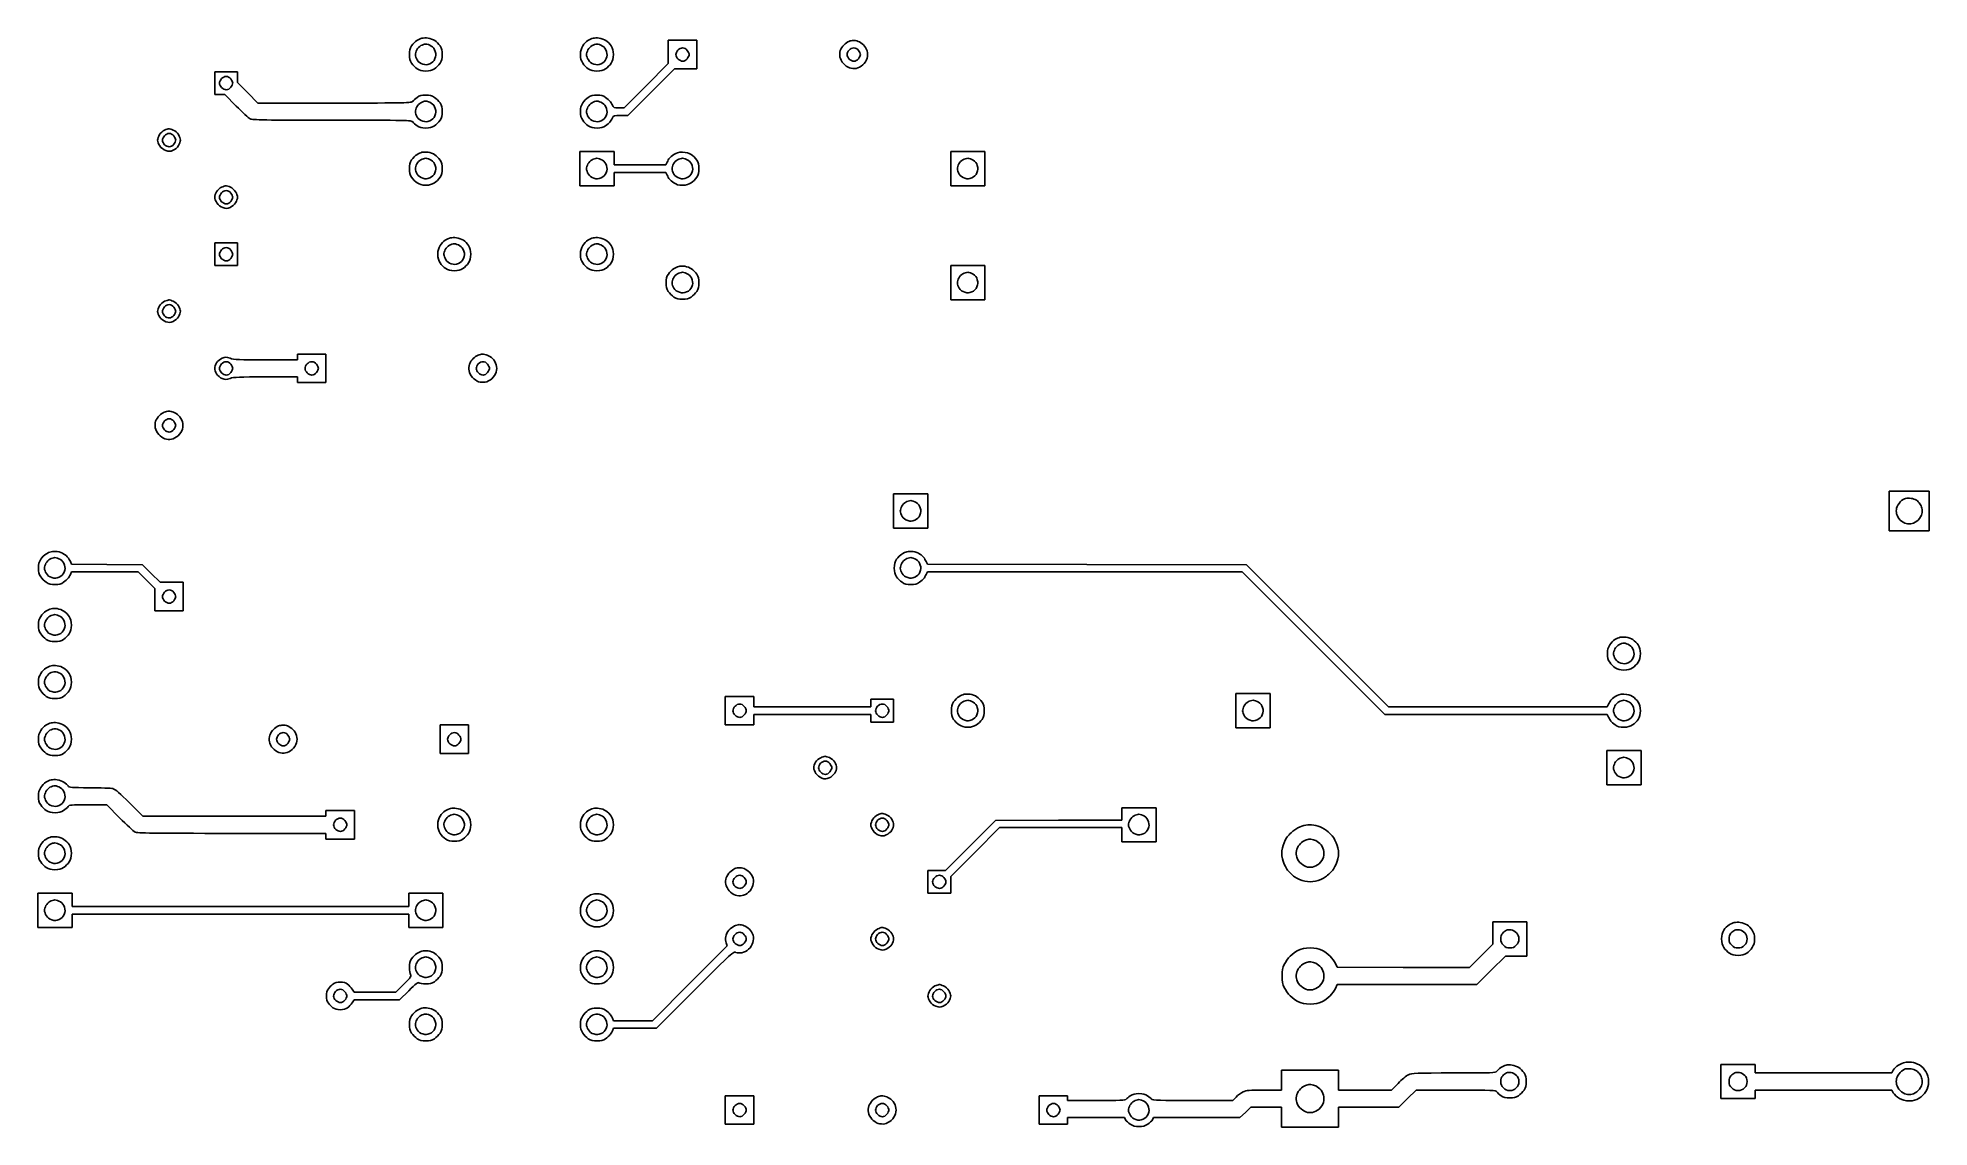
# Model space of a CAD drawing. Extents: x 10 to 117, y 25 to 87.
import ezdxf

# ---------------------------------------------------------------- set-up
doc = ezdxf.new("R2010")
doc.units = 0
doc.layers.get('0').update_dxf_attribs({"linetype": 'CONTINUOUS'})

msp = doc.modelspace()

# ---------------------------------------------------------------- linework, layer by layer
at = {"color": 7}
for p, q in [((31.763533, 86.787147), (31.763533, 86.787146)), ((41.447537, 86.787147), (41.447537, 86.787146)), ((31.634399, 86.448206), (31.634413, 86.448206)), ((41.318431, 86.448206), (41.318417, 86.448206)), ((46.160419, 86.663406), (45.353419, 86.663406)), ((45.353419, 86.663406), (45.353419, 86.001666)), ((45.353419, 86.001666), (45.353419, 85.345305)), ((46.967419, 86.663406), (46.160419, 86.663406)), ((46.160419, 86.663406), (46.160419, 86.663406)), ((46.16581, 86.233006), (46.16581, 86.233006)), ((46.967419, 85.856405), (46.967419, 86.663406)), ((46.967419, 85.049405), (46.967419, 85.856405)), ((55.828283, 86.658024), (55.828283, 86.658026)), ((55.849788, 86.233006), (55.849788, 86.233006)), ((20.336408, 84.888005), (19.690808, 84.888005)), ((19.690808, 84.888005), (19.690808, 84.242405)), ((20.982009, 84.888005), (20.336408, 84.888005)), ((20.336408, 84.888005), (20.336408, 84.888005)), ((20.341788, 84.619005), (20.341788, 84.619005)), ((20.982009, 84.581345), (20.982009, 84.888005)), ((20.982009, 84.269305), (20.982009, 84.581345)), ((45.353419, 85.345305), (44.099878, 84.091765)), ((44.385018, 83.731305), (45.70312, 85.049405)), ((45.70312, 85.049405), (46.33258, 85.049405)), ((46.33258, 85.049405), (46.967419, 85.049405)), ((19.690808, 84.242405), (19.690808, 83.596805)), ((19.690808, 83.596805), (19.975948, 83.596805)), ((19.975948, 83.596805), (20.255708, 83.596805)), ((20.255708, 83.596805), (20.901309, 82.945824)), ((21.557669, 83.693645), (20.982009, 84.269305)), ((22.138709, 83.112604), (21.557669, 83.693645)), ((44.099878, 84.091765), (42.851716, 82.843604)), ((43.066916, 82.413204), (44.385018, 83.731305)), ((26.480371, 83.112604), (22.138709, 83.112604)), ((31.634399, 83.220205), (31.634413, 83.220204)), ((41.318442, 83.220205), (41.318428, 83.220204)), ((42.851716, 82.843604), (42.555818, 82.843604)), ((42.663418, 82.413204), (43.066916, 82.413204)), ((17.097647, 81.660005), (17.097647, 81.660004)), ((17.113787, 81.391004), (17.113787, 81.391004)), ((31.763533, 80.331144), (31.763533, 80.331143)), ((41.318417, 80.368803), (40.350017, 80.368803)), ((40.350017, 80.368803), (40.350017, 79.400403)), ((42.286817, 80.368803), (41.318417, 80.368803)), ((41.318417, 80.368803), (41.318417, 80.368803)), ((42.286817, 79.992203), (42.286817, 80.368803)), ((62.300426, 80.368803), (61.332025, 80.368803)), ((61.332025, 80.368803), (61.332025, 79.400403)), ((63.268826, 80.368803), (62.300426, 80.368803)), ((62.300426, 80.368803), (62.300426, 80.368803)), ((63.268826, 79.400403), (63.268826, 80.368803)), ((31.634399, 79.992204), (31.634413, 79.992203)), ((40.350017, 79.400403), (40.350017, 78.432002)), ((41.318431, 79.992204), (41.318417, 79.992203)), ((42.286817, 79.615603), (42.286817, 79.992203)), ((43.755558, 79.615603), (42.286817, 79.615603)), ((45.218917, 79.615603), (43.755558, 79.615603)), ((45.288858, 79.766243), (45.218917, 79.615603)), ((46.160433, 79.992204), (46.160419, 79.992203)), ((61.332025, 79.400403), (61.332025, 78.432002)), ((62.300412, 79.992204), (62.300426, 79.992203)), ((63.268826, 78.432002), (63.268826, 79.400403)), ((20.325648, 78.432004), (20.325648, 78.432002)), ((20.341789, 78.163002), (20.341789, 78.163002)), ((40.350017, 78.432002), (41.318417, 78.432002)), ((41.318417, 78.432002), (42.286817, 78.432002)), ((42.286817, 78.808603), (42.286817, 79.185203)), ((42.286817, 79.185203), (43.755558, 79.185203)), ((42.286817, 78.432002), (42.286817, 78.808603)), ((43.755558, 79.185203), (45.218917, 79.185203)), ((45.218917, 79.185203), (45.288858, 79.039943)), ((61.332025, 78.432002), (62.300426, 78.432002)), ((62.300426, 78.432002), (63.268826, 78.432002)), ((20.336408, 75.204001), (19.690808, 75.204001)), ((19.690808, 75.204001), (19.690808, 74.558401)), ((20.982009, 75.204001), (20.336408, 75.204001)), ((20.336408, 75.204001), (20.336408, 75.204001)), ((20.341788, 74.935001), (20.341788, 74.935001)), ((20.982009, 74.558401), (20.982009, 75.204001)), ((33.248428, 75.150202), (33.248414, 75.150201)), ((33.377533, 75.489142), (33.377533, 75.489141)), ((41.318431, 75.150202), (41.318417, 75.150201)), ((41.447537, 75.489142), (41.447537, 75.489141)), ((19.690808, 74.558401), (19.690808, 73.912801)), ((19.690808, 73.912801), (20.336408, 73.912801)), ((20.336408, 73.912801), (20.982009, 73.912801)), ((20.982009, 73.912801), (20.982009, 74.558401)), ((46.289539, 73.875141), (46.289539, 73.875141)), ((62.300426, 73.912801), (61.332025, 73.912801)), ((61.332025, 73.912801), (61.332025, 72.9444)), ((63.268826, 73.912801), (62.300426, 73.912801)), ((62.300426, 73.912801), (62.300426, 73.912801)), ((63.268826, 72.9444), (63.268826, 73.912801)), ((46.160433, 73.536201), (46.160419, 73.5362)), ((61.332025, 72.9444), (61.332025, 71.976)), ((62.300412, 73.536201), (62.300426, 73.5362)), ((63.268826, 71.976), (63.268826, 72.9444)), ((17.097647, 71.976001), (17.097647, 71.976)), ((17.113787, 71.707), (17.113787, 71.707)), ((61.332025, 71.976), (62.300426, 71.976)), ((62.300426, 71.976), (63.268826, 71.976)), ((24.37141, 68.586598), (22.590629, 68.586598)), ((25.17841, 68.909398), (24.37141, 68.909398)), ((24.37141, 68.909398), (24.37141, 68.747998)), ((24.37141, 68.747998), (24.37141, 68.586598)), ((25.17841, 68.909397), (25.17841, 68.909398)), ((25.985411, 68.909397), (25.17841, 68.909397)), ((25.985411, 68.102396), (25.985411, 68.909397)), ((34.846271, 68.90402), (34.846274, 68.904018)), ((20.341788, 68.478998), (20.341788, 68.478998)), ((22.590629, 67.618196), (24.37141, 67.618196)), ((24.37141, 67.618196), (24.37141, 67.456796)), ((24.37141, 67.456796), (24.37141, 67.295396)), ((25.18379, 68.478998), (25.18379, 68.478998)), ((25.985411, 67.295396), (25.985411, 68.102396)), ((34.867808, 68.478998), (34.867808, 68.478998)), ((24.37141, 67.295396), (25.17841, 67.295396)), ((25.17841, 67.295396), (25.985411, 67.295396)), ((17.092267, 65.676023), (17.092267, 65.676017)), ((17.113787, 65.250997), (17.113787, 65.250997)), ((59.072424, 61.000795), (58.104024, 61.000795)), ((58.104024, 61.000795), (58.104024, 60.032395)), ((60.040825, 61.000795), (59.072424, 61.000795)), ((59.072424, 61.000795), (59.072424, 61.000795)), ((60.040825, 60.032395), (60.040825, 61.000795)), ((115.562448, 61.162195), (114.432647, 61.162195)), ((114.432647, 61.162195), (114.432647, 60.032395)), ((116.692248, 61.162195), (115.562448, 61.162195)), ((115.562448, 61.162195), (115.562448, 61.162195)), ((116.692248, 60.032395), (116.692248, 61.162195)), ((58.104024, 60.032395), (58.104024, 59.063994)), ((59.07241, 60.624181), (59.072424, 60.624195)), ((60.040825, 59.063994), (60.040825, 60.032395)), ((114.432647, 60.032395), (114.432647, 58.902594)), ((115.664669, 60.747935), (115.664669, 60.747935)), ((116.692248, 58.902594), (116.692248, 60.032395)), ((58.104024, 59.063994), (59.072424, 59.063994)), ((59.072424, 59.063994), (60.040825, 59.063994)), ((114.432647, 58.902594), (115.562448, 58.902594)), ((115.562448, 58.902594), (116.692248, 58.902594)), ((10.652405, 57.396208), (10.652404, 57.396194)), ((10.786904, 57.735131), (10.786904, 57.735134)), ((11.593905, 57.02497), (11.523965, 57.17023)), ((13.595266, 57.008827), (11.593905, 57.02497)), ((15.602006, 56.992684), (13.595266, 57.008827)), ((16.096967, 56.497722), (15.602006, 56.992684)), ((59.07241, 57.396208), (59.072424, 57.396194)), ((59.206923, 57.73512), (59.206923, 57.735134)), ((60.013923, 57.019579), (59.943986, 57.170218)), ((69.03619, 57.008827), (60.013923, 57.019579)), ((78.063832, 56.992684), (69.03619, 57.008827)), ((82.088073, 52.973819), (78.063832, 56.992684)), ((11.523965, 56.443922), (11.593905, 56.589182)), ((11.593905, 56.589182), (13.476906, 56.589182)), ((13.476906, 56.589182), (15.359906, 56.589182)), ((15.359906, 56.589182), (15.833347, 56.115743)), ((15.833347, 56.115743), (16.301407, 55.647683)), ((16.597307, 55.997382), (16.096967, 56.497722)), ((16.301407, 55.647683), (16.301407, 55.012841)), ((17.259047, 55.997382), (16.597307, 55.997382)), ((17.915407, 55.997382), (17.259047, 55.997382)), ((17.915407, 55.190382), (17.915407, 55.997382)), ((59.943986, 56.443922), (60.013923, 56.589182)), ((60.013923, 56.589182), (68.917828, 56.589182)), ((68.917828, 56.589182), (77.821731, 56.589182)), ((77.821731, 56.589182), (81.856732, 52.55418)), ((16.301407, 55.012841), (16.301407, 54.383381)), ((17.113787, 55.566993), (17.113787, 55.566993)), ((17.915407, 54.383381), (17.915407, 55.190382)), ((10.652405, 54.168178), (10.652404, 54.168192)), ((10.781524, 54.507122), (10.781524, 54.507133)), ((16.301407, 54.383381), (17.108407, 54.383381)), ((17.108407, 54.383381), (17.915407, 54.383381)), ((81.856732, 52.55418), (85.891737, 48.519179)), ((86.106934, 48.949579), (82.088073, 52.973819)), ((99.422427, 52.554206), (99.422441, 52.554192)), ((99.551561, 52.893121), (99.551561, 52.893132)), ((10.652405, 50.940177), (10.652404, 50.940191)), ((10.781524, 51.27912), (10.781524, 51.279131)), ((49.38842, 49.54139), (48.58142, 49.54139)), ((48.58142, 49.54139), (48.58142, 48.73439)), ((50.195421, 49.54139), (49.38842, 49.54139)), ((49.38842, 49.54139), (49.38842, 49.54139)), ((50.195421, 49.245492), (50.195421, 49.54139)), ((50.195421, 48.94959), (50.195421, 49.245492)), ((57.458424, 49.37999), (56.812823, 49.37999)), ((56.812823, 49.37999), (56.812823, 49.16479)), ((58.104024, 49.37999), (57.458424, 49.37999)), ((58.104024, 48.73439), (58.104024, 49.37999)), ((62.300412, 49.326176), (62.300426, 49.32619)), ((62.429545, 49.66512), (62.429545, 49.665131)), ((78.440432, 49.702791), (77.472032, 49.702791)), ((77.472032, 49.702791), (77.472032, 48.73439)), ((79.408833, 49.702791), (78.440432, 49.702791)), ((78.440432, 49.702791), (78.440432, 49.702791)), ((78.440447, 49.326176), (78.440432, 49.32619)), ((79.408833, 48.73439), (79.408833, 49.702791)), ((99.422427, 49.326176), (99.422441, 49.32619)), ((48.58142, 48.73439), (48.58142, 47.92739)), ((49.393811, 49.11099), (49.393811, 49.11099)), ((53.504121, 48.94959), (50.195421, 48.94959)), ((50.195421, 48.223291), (50.195421, 48.51919)), ((50.195421, 48.51919), (53.504121, 48.51919)), ((50.195421, 47.92739), (50.195421, 48.223291)), ((56.812823, 48.94959), (53.504121, 48.94959)), ((53.504121, 48.51919), (56.812823, 48.51919)), ((56.812823, 49.16479), (56.812823, 48.94959)), ((56.812823, 48.51919), (56.812823, 48.30399)), ((56.812823, 48.30399), (56.812823, 48.08879)), ((57.463814, 49.11099), (57.463814, 49.11099)), ((58.104024, 48.08879), (58.104024, 48.73439)), ((77.472032, 48.73439), (77.472032, 47.76599)), ((79.408833, 47.76599), (79.408833, 48.73439)), ((85.891737, 48.519179), (92.186337, 48.519179)), ((92.293937, 48.949579), (86.106934, 48.949579)), ((92.186337, 48.519179), (98.480939, 48.519179)), ((98.480939, 48.949579), (92.293937, 48.949579)), ((98.55088, 49.100218), (98.480939, 48.949579)), ((98.480939, 48.519179), (98.55088, 48.373919)), ((10.652405, 47.712204), (10.652404, 47.71219)), ((10.781524, 48.051119), (10.781524, 48.05113)), ((23.548269, 47.922013), (23.54827, 47.922011)), ((23.569789, 47.49699), (23.569789, 47.49699)), ((33.248414, 47.92739), (32.441413, 47.92739)), ((32.441413, 47.92739), (32.441413, 47.120389)), ((32.441413, 47.120389), (32.441413, 46.313389)), ((34.055414, 47.92739), (33.248414, 47.92739)), ((33.248414, 47.92739), (33.248414, 47.92739)), ((33.253804, 47.49699), (33.253804, 47.49699)), ((34.055414, 47.120389), (34.055414, 47.92739)), ((34.055414, 46.313389), (34.055414, 47.120389)), ((48.58142, 47.92739), (49.38842, 47.92739)), ((49.38842, 47.92739), (50.195421, 47.92739)), ((56.812823, 48.08879), (57.458424, 48.08879)), ((57.458424, 48.08879), (58.104024, 48.08879)), ((77.472032, 47.76599), (78.440432, 47.76599)), ((78.440432, 47.76599), (79.408833, 47.76599)), ((32.441413, 46.313389), (33.248414, 46.313389)), ((33.248414, 46.313389), (34.055414, 46.313389)), ((54.219661, 46.151981), (54.219661, 46.151989)), ((99.422441, 46.474789), (98.454041, 46.474789)), ((98.454041, 46.474789), (98.454041, 45.506389)), ((99.422427, 46.098203), (99.422441, 46.098189)), ((100.390841, 46.474789), (99.422441, 46.474789)), ((99.422441, 46.474789), (99.422441, 46.474789)), ((100.390841, 45.506389), (100.390841, 46.474789)), ((54.235804, 45.882989), (54.235804, 45.882989)), ((98.454041, 45.506389), (98.454041, 44.537988)), ((100.390841, 44.537988), (100.390841, 45.506389)), ((10.652405, 44.484174), (10.652404, 44.484188)), ((10.786904, 44.823118), (10.786904, 44.823129)), ((98.454041, 44.537988), (99.422441, 44.537988)), ((99.422441, 44.537988), (100.390841, 44.537988)), ((12.524645, 43.408177), (13.584506, 43.408177)), ((13.584506, 43.408177), (14.310806, 42.676496)), ((15.628906, 42.762576), (14.875706, 43.515777)), ((26.792411, 43.085377), (25.985411, 43.085377)), ((25.985411, 43.085377), (25.985411, 42.923976)), ((25.985411, 42.923976), (25.985411, 42.762576)), ((27.599411, 43.085377), (26.792411, 43.085377)), ((27.599411, 42.278376), (27.599411, 43.085377)), ((33.248428, 42.870202), (33.248414, 42.870188)), ((33.377533, 43.209117), (33.377533, 43.209128)), ((41.318431, 42.870202), (41.318417, 42.870188)), ((41.447537, 43.209117), (41.447537, 43.209128)), ((57.447663, 42.923979), (57.447663, 42.923988)), ((71.98443, 43.246788), (71.016029, 43.246788)), ((71.016029, 43.246788), (71.016029, 42.897089)), ((71.016029, 42.897089), (71.016029, 42.547388)), ((71.984416, 42.870202), (71.98443, 42.870188)), ((72.95283, 43.246791), (71.98443, 43.246791)), ((71.98443, 43.246791), (71.98443, 43.246788)), ((72.95283, 42.27839), (72.95283, 43.246791)), ((20.804469, 42.762576), (15.628906, 42.762576)), ((20.659209, 41.794176), (25.985411, 41.794176)), ((25.985411, 42.762576), (20.804469, 42.762576)), ((25.985411, 41.794176), (25.985411, 41.632776)), ((26.797791, 42.654988), (26.797791, 42.654988)), ((27.599411, 41.471376), (27.599411, 42.278376)), ((57.463806, 42.654988), (57.463806, 42.654988)), ((63.860626, 42.520492), (62.445686, 41.11093)), ((62.720065, 40.73433), (64.102725, 42.11699)), ((67.438326, 42.536635), (63.860626, 42.520492)), ((64.102725, 42.11699), (67.562067, 42.11699)), ((71.016029, 42.547388), (67.438326, 42.536635)), ((67.562067, 42.11699), (71.016029, 42.11699)), ((71.016029, 42.11699), (71.016029, 41.713491)), ((72.95283, 41.30999), (72.95283, 42.27839)), ((81.646914, 42.273008), (81.646914, 42.273008)), ((10.652405, 41.256201), (10.652404, 41.256187)), ((10.781524, 41.595116), (10.781524, 41.595127)), ((25.985411, 41.632776), (25.985411, 41.471376)), ((25.985411, 41.471376), (26.792411, 41.471376)), ((26.792411, 41.471376), (27.599411, 41.471376)), ((62.445686, 41.11093), (61.036124, 39.695989)), ((61.332025, 39.346291), (62.720065, 40.73433)), ((71.016029, 41.713491), (71.016029, 41.30999)), ((71.016029, 41.30999), (71.98443, 41.30999)), ((71.98443, 41.30999), (72.95283, 41.30999)), ((81.652308, 41.466005), (81.652305, 41.466008)), ((49.37228, 39.85201), (49.37228, 39.852007)), ((60.535786, 39.695989), (60.040825, 39.695989)), ((60.040825, 39.695989), (60.040825, 39.050389)), ((61.036124, 39.695989), (60.535786, 39.695989)), ((49.393814, 39.426986), (49.393814, 39.426986)), ((60.040825, 39.050389), (60.040825, 38.404789)), ((60.691804, 39.426986), (60.691804, 39.426986)), ((61.332025, 38.878228), (61.332025, 39.346291)), ((61.332025, 38.404789), (61.332025, 38.878228)), ((10.652404, 38.404786), (9.684004, 38.404786)), ((9.684004, 38.404786), (9.684004, 37.436385)), ((11.620805, 38.404786), (10.652404, 38.404786)), ((10.652404, 38.404786), (10.652404, 38.404786)), ((10.652405, 38.0282), (10.652404, 38.028186)), ((11.620805, 38.028186), (11.620805, 38.404786)), ((11.620805, 37.651586), (11.620805, 38.028186)), ((21.143409, 37.651586), (11.620805, 37.651586)), ((30.666013, 37.651586), (21.143409, 37.651586)), ((31.634413, 38.404786), (30.666013, 38.404786)), ((30.666013, 38.404786), (30.666013, 38.028186)), ((30.666013, 38.028186), (30.666013, 37.651586)), ((31.634399, 38.0282), (31.634413, 38.028186)), ((32.602813, 38.404786), (31.634413, 38.404786)), ((32.602813, 37.436385), (32.602813, 38.404786)), ((41.318431, 38.0282), (41.318417, 38.028186)), ((41.447537, 38.367115), (41.447537, 38.367126)), ((60.040825, 38.404789), (60.686425, 38.404789)), ((60.686425, 38.404789), (61.332025, 38.404789)), ((9.684004, 37.436385), (9.684004, 36.467985)), ((9.684004, 36.467985), (10.652404, 36.467985)), ((10.652404, 36.467985), (11.620805, 36.467985)), ((11.620805, 36.844585), (11.620805, 37.221185)), ((11.620805, 37.221185), (21.143409, 37.221185)), ((11.620805, 36.467985), (11.620805, 36.844585)), ((21.143409, 37.221185), (30.666013, 37.221185)), ((30.666013, 37.221185), (30.666013, 36.844585)), ((30.666013, 36.844585), (30.666013, 36.467985)), ((30.666013, 36.467985), (31.634413, 36.467985)), ((31.634413, 36.467985), (32.602813, 36.467985)), ((32.602813, 36.467985), (32.602813, 37.436385)), ((49.372286, 36.629399), (49.37228, 36.629385)), ((57.447663, 36.467977), (57.447663, 36.467985)), ((92.966438, 36.790785), (91.998038, 36.790785)), ((91.998038, 36.790785), (91.998038, 36.155946)), ((93.934839, 36.790808), (92.966438, 36.790808)), ((92.966438, 36.790808), (92.966438, 36.790785)), ((93.934839, 35.822407), (93.934839, 36.790808)), ((106.007563, 36.753114), (106.007563, 36.753125)), ((48.689014, 35.424265), (46.580052, 33.309924)), ((48.629835, 35.596424), (48.689014, 35.424265)), ((49.393814, 36.198985), (49.393814, 36.198985)), ((57.463806, 36.198985), (57.463806, 36.198985)), ((91.998038, 35.526486), (91.336297, 34.864746)), ((91.998038, 36.155946), (91.998038, 35.526486)), ((93.04714, 36.333498), (93.04714, 36.333486)), ((93.934839, 34.854007), (93.934839, 35.822407)), ((105.959142, 36.333498), (105.959142, 36.333486)), ((31.634399, 34.80017), (31.634413, 34.800184)), ((31.763533, 35.139136), (31.763533, 35.139125)), ((41.318431, 34.80017), (41.318417, 34.800184)), ((41.447537, 35.139114), (41.447537, 35.139125)), ((81.652296, 34.525802), (81.652293, 34.525805)), ((83.201736, 34.213775), (83.104894, 34.423596)), ((91.336297, 34.864746), (90.679939, 34.208384)), ((91.917337, 34.047007), (92.729719, 34.854007)), ((92.729719, 34.854007), (93.332277, 34.854007)), ((93.332277, 34.854007), (93.934839, 34.854007)), ((30.391633, 33.261492), (29.939711, 32.809572)), ((46.580052, 33.309924), (44.465714, 31.195583)), ((60.675664, 33.239975), (60.675664, 33.239984)), ((83.104894, 33.024795), (83.201736, 33.234616)), ((86.940836, 34.208384), (83.201736, 34.213775)), ((83.201736, 33.234616), (87.150657, 33.240006)), ((90.679939, 34.208384), (86.940836, 34.208384)), ((87.150657, 33.240006), (91.104957, 33.240006)), ((91.104957, 33.240006), (91.917337, 34.047007)), ((26.797791, 32.970984), (26.797791, 32.970984)), ((27.572511, 32.814963), (27.464911, 32.981745)), ((27.464911, 32.207022), (27.572511, 32.373804)), ((28.75611, 32.809572), (27.572511, 32.814963)), ((27.572511, 32.373804), (28.863711, 32.379195)), ((29.939711, 32.809572), (28.75611, 32.809572)), ((28.863711, 32.379195), (30.154914, 32.379195)), ((30.154914, 32.379195), (30.666013, 32.890296)), ((44.680911, 30.765183), (46.854435, 32.938703)), ((60.691807, 32.970984), (60.691807, 32.970984)), ((31.634399, 31.572197), (31.634413, 31.572183)), ((31.763533, 31.911112), (31.763533, 31.911123)), ((41.318445, 31.572197), (41.318431, 31.572183)), ((42.25991, 31.195583), (42.189973, 31.346222)), ((43.362812, 31.195583), (42.25991, 31.195583)), ((44.465714, 31.195583), (43.362812, 31.195583)), ((42.189973, 30.619923), (42.25991, 30.765183)), ((42.25991, 30.765183), (43.470412, 30.765183)), ((43.470412, 30.765183), (44.680911, 30.765183)), ((81.668434, 28.397982), (80.054433, 28.397982)), ((80.054433, 28.397982), (80.054433, 27.833083)), ((80.054433, 27.833083), (80.054433, 27.268181)), ((83.282434, 28.397982), (81.668434, 28.397982)), ((83.282434, 27.833083), (83.282434, 28.397982)), ((83.282434, 27.268181), (83.282434, 27.833083)), ((93.04714, 28.263494), (93.04714, 28.263483)), ((93.095558, 28.683122), (93.095558, 28.683122)), ((105.878444, 28.72079), (104.910043, 28.72079)), ((104.910043, 28.72079), (104.910043, 27.75239)), ((106.846844, 28.72079), (105.878444, 28.72079)), ((105.959142, 28.263494), (105.959142, 28.263483)), ((106.846844, 28.478692), (106.846844, 28.72079)), ((106.846844, 28.23659), (106.846844, 28.478692)), ((110.709685, 28.23659), (106.846844, 28.23659)), ((114.572528, 28.23659), (110.709685, 28.23659)), ((114.663988, 28.392611), (114.572528, 28.23659)), ((115.664669, 28.467922), (115.664669, 28.467922)), ((115.696946, 28.844531), (115.696946, 28.844522)), ((49.38842, 26.945381), (48.58142, 26.945381)), ((48.58142, 26.945381), (48.58142, 26.138381)), ((50.195421, 26.945381), (49.38842, 26.945381)), ((49.38842, 26.945381), (49.38842, 26.945381)), ((50.195421, 26.138381), (50.195421, 26.945381)), ((57.442309, 26.940005), (57.442283, 26.940002)), ((67.142428, 26.945381), (66.335427, 26.945381)), ((66.335427, 26.945381), (66.335427, 26.138381)), ((67.949428, 26.945381), (67.142428, 26.945381)), ((67.949428, 26.810883), (67.949428, 26.945381)), ((67.949428, 26.676381), (67.949428, 26.810883)), ((77.477411, 26.870062), (77.289112, 26.676381)), ((80.054433, 27.268181), (79.075272, 27.268181)), ((81.652296, 27.585599), (81.652293, 27.585602)), ((84.778074, 27.268181), (83.282434, 27.268181)), ((86.273716, 27.268181), (84.778074, 27.268181)), ((86.644934, 27.650161), (86.273716, 27.268181)), ((86.687976, 26.299781), (87.177555, 26.783981)), ((87.177555, 26.783981), (87.672517, 27.268181)), ((87.672517, 27.268181), (89.915977, 27.268181)), ((104.910043, 27.75239), (104.910043, 26.78399)), ((104.910043, 26.78399), (105.878444, 26.78399)), ((105.878444, 26.78399), (106.846844, 26.78399)), ((106.846844, 27.026091), (106.846844, 27.26819)), ((106.846844, 27.26819), (110.709685, 27.26819)), ((106.846844, 26.78399), (106.846844, 27.026091)), ((110.709685, 27.26819), (114.572528, 27.26819)), ((114.572528, 27.26819), (114.663988, 27.10679)), ((48.58142, 26.138381), (48.58142, 25.33138)), ((49.393811, 26.514981), (49.393811, 26.514981)), ((50.195421, 25.33138), (50.195421, 26.138381)), ((57.463789, 26.514981), (57.463789, 26.514981)), ((66.335427, 26.138381), (66.335427, 25.33138)), ((67.147807, 26.514981), (67.147807, 26.514981)), ((69.590327, 26.676381), (67.949428, 26.676381)), ((67.949428, 25.519682), (67.949428, 25.707981)), ((67.949428, 25.707981), (69.552668, 25.707981)), ((69.552668, 25.707981), (71.161289, 25.707981)), ((71.161289, 25.707981), (71.22585, 25.589619)), ((71.984416, 26.730195), (71.98443, 26.730181)), ((72.743009, 25.589619), (72.80757, 25.707981)), ((72.80757, 25.707981), (75.250091, 25.707981)), ((77.289112, 26.676381), (75.01875, 26.676381)), ((75.250091, 25.707981), (77.692611, 25.707981)), ((77.692611, 25.707981), (78.004653, 26.003882)), ((78.004653, 26.003882), (78.316692, 26.299781)), ((78.316692, 26.299781), (79.182872, 26.299781)), ((79.182872, 26.299781), (80.054433, 26.299781)), ((80.054433, 26.299781), (80.054433, 25.734882)), ((80.054433, 25.734882), (80.054433, 25.16998)), ((83.282434, 25.734882), (83.282434, 26.299781)), ((83.282434, 26.299781), (84.982516, 26.299781)), ((83.282434, 25.16998), (83.282434, 25.734882)), ((84.982516, 26.299781), (86.687976, 26.299781)), ((48.58142, 25.33138), (49.38842, 25.33138)), ((49.38842, 25.33138), (50.195421, 25.33138)), ((66.335427, 25.33138), (67.142428, 25.33138)), ((67.142428, 25.33138), (67.949428, 25.33138)), ((67.949428, 25.33138), (67.949428, 25.519682)), ((80.054433, 25.16998), (81.668434, 25.16998)), ((81.668434, 25.16998), (83.282434, 25.16998))]:
    msp.add_line(p, q, dxfattribs=at)
for points in [[(31.419213, 86.781767), (31.343894, 86.760247), (31.209392, 86.701067), (31.123314, 86.647267)], [(31.763533, 86.787146), (31.650553, 86.803286), (31.494532, 86.797907), (31.419213, 86.781767)], [(32.145515, 86.647267), (32.054052, 86.706447), (31.881894, 86.771007), (31.763533, 86.787147)], [(41.103217, 86.781767), (41.027898, 86.760247), (40.893396, 86.701067), (40.807318, 86.647267)], [(41.447537, 86.787146), (41.334557, 86.803286), (41.178536, 86.797907), (41.103217, 86.781767)], [(41.829516, 86.647267), (41.738056, 86.706447), (41.565898, 86.771007), (41.447537, 86.787147)], [(30.832792, 86.351367), (30.735953, 86.200726), (30.703672, 86.076986), (30.703672, 85.856406)], [(30.703672, 85.856406), (30.703672, 85.635826), (30.735953, 85.512086), (30.827413, 85.366826)], [(31.123314, 86.647267), (31.031852, 86.593467), (30.902732, 86.458967), (30.832792, 86.351367)], [(31.042599, 85.845646), (31.042599, 85.915586), (31.080258, 86.039326), (31.1233, 86.125406)], [(31.150199, 85.549746), (31.09102, 85.646586), (31.042599, 85.775706), (31.042599, 85.845646)], [(31.1233, 86.125406), (31.166339, 86.211486), (31.273939, 86.319086), (31.354638, 86.362126)], [(31.354638, 86.362126), (31.435339, 86.410546), (31.559079, 86.442826), (31.634399, 86.448206)], [(31.634413, 86.448206), (31.709733, 86.448206), (31.844234, 86.399786), (31.941073, 86.340606)], [(32.15088, 85.625065), (32.091701, 85.479805), (32.010999, 85.399105), (31.865739, 85.339925)], [(31.941073, 86.340606), (32.054052, 86.276046), (32.134754, 86.168446), (32.172413, 86.028566)], [(32.441413, 86.345987), (32.371473, 86.448207), (32.236974, 86.588087), (32.145515, 86.647267)], [(32.172413, 86.028566), (32.226213, 85.861785), (32.220834, 85.786465), (32.15088, 85.625065)], [(32.565154, 85.856406), (32.565154, 86.076986), (32.532873, 86.200726), (32.441413, 86.345987)], [(32.441413, 85.366826), (32.532873, 85.512086), (32.565154, 85.635826), (32.565154, 85.856406)], [(40.516796, 86.351367), (40.419957, 86.200726), (40.387676, 86.076986), (40.387676, 85.856406)], [(40.387676, 85.856406), (40.387676, 85.635826), (40.419957, 85.512086), (40.511417, 85.366826)], [(40.807318, 86.647267), (40.715856, 86.593467), (40.586736, 86.458967), (40.516796, 86.351367)], [(40.726631, 85.845646), (40.726631, 85.915586), (40.764291, 86.039326), (40.807332, 86.125406)], [(40.834231, 85.549746), (40.775052, 85.646586), (40.726631, 85.775706), (40.726631, 85.845646)], [(40.807332, 86.125406), (40.850371, 86.211486), (40.957971, 86.319086), (41.03867, 86.362126)], [(41.03867, 86.362126), (41.119371, 86.410546), (41.243112, 86.442826), (41.318431, 86.448206)], [(41.318417, 86.448206), (41.393737, 86.448206), (41.528238, 86.399786), (41.625077, 86.340606)], [(41.834912, 85.625065), (41.77573, 85.479805), (41.695031, 85.399105), (41.549772, 85.339925)], [(41.625077, 86.340606), (41.738056, 86.276046), (41.818758, 86.168446), (41.856417, 86.028566)], [(42.125417, 86.345987), (42.055477, 86.448207), (41.920978, 86.588087), (41.829516, 86.647267)], [(41.856417, 86.028566), (41.910217, 85.861785), (41.904838, 85.786465), (41.834912, 85.625065)], [(42.249158, 85.856406), (42.249158, 86.076986), (42.216877, 86.200726), (42.125417, 86.345987)], [(42.125417, 85.366826), (42.216877, 85.512086), (42.249158, 85.635826), (42.249158, 85.856406)], [(45.78383, 85.851025), (45.78383, 85.920966), (45.83763, 86.039326), (45.902191, 86.109266)], [(45.907571, 85.598165), (45.83763, 85.662725), (45.78383, 85.775705), (45.78383, 85.851025)], [(45.902191, 86.109266), (45.96675, 86.179206), (46.079729, 86.233006), (46.16581, 86.233006)], [(46.16581, 86.233006), (46.262651, 86.233006), (46.354111, 86.184586), (46.424051, 86.093126)], [(46.424051, 85.619685), (46.354111, 85.533605), (46.262651, 85.479805), (46.171191, 85.479805)], [(46.424051, 86.093126), (46.48861, 86.012426), (46.537031, 85.910206), (46.537031, 85.856405)], [(46.537031, 85.856405), (46.537031, 85.802605), (46.48861, 85.700385), (46.424051, 85.619685)], [(55.085844, 86.087746), (55.053563, 85.985526), (55.042802, 85.818745), (55.06431, 85.716525)], [(55.06431, 85.716525), (55.080453, 85.614305), (55.166531, 85.447525), (55.257991, 85.345305)], [(55.295662, 86.410546), (55.214963, 86.329846), (55.118121, 86.184586), (55.085844, 86.087746)], [(55.575423, 86.604226), (55.500103, 86.571946), (55.376363, 86.485866), (55.295662, 86.410546)], [(55.467809, 85.851025), (55.467809, 85.920966), (55.521609, 86.039326), (55.58617, 86.109266)], [(55.591549, 85.598165), (55.521609, 85.662725), (55.467809, 85.775705), (55.467809, 85.851025)], [(55.828283, 86.658026), (55.763722, 86.658026), (55.650742, 86.631124), (55.575423, 86.604226)], [(55.58617, 86.109266), (55.650728, 86.179206), (55.763708, 86.233006), (55.849788, 86.233006)], [(56.097283, 86.604224), (56.011202, 86.636504), (55.892844, 86.663404), (55.828283, 86.658024)], [(55.849788, 86.233006), (55.94663, 86.233006), (56.03809, 86.184586), (56.10803, 86.093126)], [(56.10803, 85.619685), (56.03809, 85.533605), (55.94663, 85.479805), (55.85517, 85.479805)], [(56.398564, 86.405164), (56.312483, 86.485864), (56.177984, 86.577324), (56.097283, 86.604224)], [(56.10803, 86.093126), (56.172588, 86.012426), (56.221009, 85.910206), (56.221009, 85.856405)], [(56.221009, 85.856405), (56.221009, 85.802605), (56.172588, 85.700385), (56.10803, 85.619685)], [(56.355511, 85.269984), (56.468493, 85.366824), (56.565332, 85.522844), (56.597612, 85.646584)], [(56.603003, 86.060844), (56.570722, 86.173824), (56.479262, 86.329844), (56.398564, 86.405164)], [(56.597612, 85.646584), (56.635272, 85.791844), (56.640651, 85.920964), (56.603003, 86.060844)], [(20.078167, 84.495265), (20.142727, 84.565205), (20.255708, 84.619005), (20.341788, 84.619005)], [(20.341788, 84.619005), (20.438628, 84.619005), (20.530088, 84.570585), (20.600028, 84.479125)], [(30.827413, 85.366826), (30.897353, 85.264606), (31.042613, 85.119346), (31.144834, 85.049406)], [(31.144834, 85.049406), (31.290093, 84.957946), (31.413834, 84.925666), (31.634413, 84.925666)], [(31.462238, 85.318406), (31.32236, 85.356066), (31.21476, 85.436766), (31.150199, 85.549746)], [(31.865739, 85.339925), (31.704339, 85.269985), (31.62902, 85.264605), (31.462238, 85.318406)], [(31.634413, 84.925666), (31.854992, 84.925666), (31.978733, 84.957946), (32.123992, 85.049406)], [(32.123992, 85.049406), (32.226213, 85.119346), (32.371473, 85.264606), (32.441413, 85.366826)], [(40.511417, 85.366826), (40.581357, 85.264606), (40.726617, 85.119346), (40.828838, 85.049406)], [(40.828838, 85.049406), (40.974097, 84.957946), (41.097838, 84.925666), (41.318417, 84.925666)], [(41.14627, 85.318406), (41.006392, 85.356066), (40.898792, 85.436766), (40.834231, 85.549746)], [(41.549772, 85.339925), (41.388371, 85.269985), (41.313052, 85.264605), (41.14627, 85.318406)], [(41.318417, 84.925666), (41.538996, 84.925666), (41.662737, 84.957946), (41.807996, 85.049406)], [(41.807996, 85.049406), (41.910217, 85.119346), (42.055477, 85.264606), (42.125417, 85.366826)], [(46.171191, 85.479805), (46.095869, 85.479805), (45.977511, 85.533605), (45.907571, 85.598165)], [(55.257991, 85.345305), (55.344071, 85.248465), (55.505471, 85.135485), (55.607692, 85.103205)], [(55.85517, 85.479805), (55.779848, 85.479805), (55.661489, 85.533605), (55.591549, 85.598165)], [(55.607692, 85.103205), (55.70991, 85.065545), (55.882072, 85.054785), (55.984292, 85.076304)], [(55.984292, 85.076304), (56.08651, 85.092444), (56.253293, 85.183904), (56.355511, 85.269984)], [(19.959807, 84.237025), (19.959807, 84.306965), (20.013607, 84.425325), (20.078167, 84.495265)], [(20.083547, 83.984165), (20.013607, 84.048725), (19.959807, 84.161705), (19.959807, 84.237025)], [(20.347168, 83.865805), (20.271848, 83.865805), (20.153487, 83.919605), (20.083547, 83.984165)], [(20.600028, 84.005685), (20.530088, 83.919605), (20.438628, 83.865805), (20.347168, 83.865805)], [(20.600028, 84.479125), (20.664588, 84.398425), (20.713008, 84.296205), (20.713008, 84.242405)], [(20.713008, 84.242405), (20.713008, 84.188605), (20.664588, 84.086385), (20.600028, 84.005685)], [(31.629034, 83.559145), (31.397694, 83.559145), (31.284712, 83.532243), (31.144834, 83.435404)], [(32.123992, 83.435404), (31.978733, 83.526865), (31.854992, 83.559145), (31.629034, 83.559145)], [(41.323796, 83.559145), (41.097838, 83.559145), (40.974097, 83.526865), (40.828838, 83.435404)], [(41.807996, 83.435404), (41.668116, 83.532245), (41.555137, 83.559145), (41.323796, 83.559145)], [(20.901309, 82.945824), (21.256389, 82.590744), (21.611469, 82.262564), (21.692169, 82.219524)], [(30.891974, 83.209444), (30.827413, 83.117984), (30.590693, 83.112604), (26.480371, 83.112604)], [(31.144834, 83.435404), (31.042613, 83.365464), (30.929634, 83.263244), (30.891974, 83.209444)], [(31.042599, 82.617645), (31.042599, 82.687585), (31.080258, 82.811325), (31.1233, 82.897405)], [(31.150199, 82.321745), (31.09102, 82.418585), (31.042599, 82.547705), (31.042599, 82.617645)], [(31.1233, 82.897405), (31.166339, 82.983485), (31.273939, 83.091085), (31.354638, 83.134125)], [(31.354638, 83.134125), (31.435339, 83.182545), (31.559079, 83.214825), (31.634399, 83.220205)], [(31.634413, 83.220204), (31.709733, 83.220204), (31.844234, 83.171784), (31.941073, 83.112604)], [(32.15088, 82.397064), (32.091701, 82.251804), (32.010999, 82.171104), (31.865739, 82.111924)], [(31.941073, 83.112604), (32.054052, 83.048044), (32.134754, 82.940444), (32.172413, 82.800564)], [(32.441413, 83.117984), (32.371473, 83.220204), (32.226213, 83.365464), (32.123992, 83.435404)], [(32.172413, 82.800564), (32.226213, 82.633784), (32.220834, 82.558464), (32.15088, 82.397064)], [(32.565154, 82.628404), (32.565154, 82.848984), (32.532873, 82.972724), (32.441413, 83.117984)], [(32.441413, 82.138824), (32.532873, 82.284084), (32.565154, 82.407824), (32.565154, 82.628404)], [(40.511417, 83.117984), (40.419957, 82.972724), (40.387676, 82.848984), (40.387676, 82.628404)], [(40.387676, 82.628404), (40.387676, 82.407824), (40.419957, 82.284084), (40.511417, 82.138824)], [(40.828838, 83.435404), (40.726617, 83.365464), (40.581357, 83.220204), (40.511417, 83.117984)], [(40.726642, 82.617645), (40.726642, 82.687585), (40.764302, 82.811325), (40.807344, 82.897405)], [(40.834242, 82.321745), (40.775063, 82.418585), (40.726642, 82.547705), (40.726642, 82.617645)], [(40.807344, 82.897405), (40.850383, 82.983485), (40.957983, 83.091085), (41.038681, 83.134125)], [(41.038681, 83.134125), (41.119383, 83.182545), (41.243123, 83.214825), (41.318442, 83.220205)], [(41.318428, 83.220204), (41.393748, 83.220204), (41.528249, 83.171784), (41.625088, 83.112604)], [(41.834923, 82.397064), (41.775741, 82.251804), (41.695043, 82.171104), (41.549783, 82.111924)], [(41.625088, 83.112604), (41.738067, 83.048044), (41.818769, 82.940444), (41.856429, 82.800564)], [(42.055477, 83.220204), (42.023197, 83.268624), (41.910217, 83.360084), (41.807996, 83.435404)], [(41.856429, 82.800564), (41.910229, 82.633784), (41.904849, 82.558464), (41.834923, 82.397064)], [(42.189979, 82.994244), (42.152316, 83.074944), (42.093137, 83.177164), (42.055477, 83.220204)], [(42.555818, 82.843604), (42.286817, 82.843604), (42.254537, 82.854365), (42.189979, 82.994244)], [(42.189979, 82.267944), (42.254537, 82.407824), (42.276056, 82.413204), (42.663418, 82.413204)], [(16.570407, 81.326444), (16.511227, 81.229604), (16.462807, 81.084344), (16.462807, 81.009023)], [(16.855547, 81.579304), (16.758707, 81.536264), (16.629587, 81.423284), (16.570407, 81.326444)], [(16.850167, 81.267264), (16.914727, 81.337204), (17.027707, 81.391004), (17.113787, 81.391004)], [(17.097647, 81.660004), (17.059987, 81.654625), (16.947007, 81.622344), (16.855547, 81.579304)], [(17.350507, 81.584685), (17.248287, 81.627725), (17.135307, 81.660005), (17.097647, 81.660005)], [(17.113787, 81.391004), (17.210627, 81.391004), (17.302087, 81.342584), (17.372027, 81.251124)], [(17.646407, 81.326445), (17.587227, 81.423285), (17.452727, 81.541645), (17.350507, 81.584685)], [(17.754007, 81.014405), (17.754007, 81.089725), (17.705587, 81.229605), (17.646407, 81.326445)], [(21.692169, 82.219524), (21.815909, 82.154964), (22.536829, 82.144204), (26.329731, 82.144204)], [(26.329731, 82.144204), (30.585311, 82.144204), (30.827413, 82.138825), (30.891974, 82.047364)], [(30.891974, 82.047364), (30.929634, 81.993564), (31.042613, 81.891344), (31.144834, 81.821404)], [(31.144834, 81.821404), (31.284712, 81.724564), (31.397694, 81.697664), (31.629034, 81.697664)], [(31.462238, 82.090404), (31.32236, 82.128065), (31.21476, 82.208765), (31.150199, 82.321745)], [(31.865739, 82.111924), (31.704339, 82.041984), (31.62902, 82.036604), (31.462238, 82.090404)], [(31.629034, 81.697664), (31.854992, 81.697664), (31.978733, 81.729944), (32.123992, 81.821404)], [(32.123992, 81.821404), (32.226213, 81.891344), (32.371473, 82.036604), (32.441413, 82.138824)], [(40.511417, 82.138824), (40.581357, 82.036604), (40.726617, 81.891344), (40.828838, 81.821404)], [(40.828838, 81.821404), (40.974097, 81.729944), (41.097838, 81.697664), (41.323796, 81.697664)], [(41.146281, 82.090404), (41.006403, 82.128065), (40.898803, 82.208765), (40.834242, 82.321745)], [(41.549783, 82.111924), (41.388383, 82.041984), (41.313063, 82.036604), (41.146281, 82.090404)], [(41.323796, 81.697664), (41.555137, 81.697664), (41.668116, 81.724562), (41.807996, 81.821404)], [(41.807996, 81.821404), (41.910217, 81.896724), (42.023197, 81.988184), (42.055477, 82.036604)], [(42.055477, 82.036604), (42.093137, 82.079644), (42.152316, 82.181864), (42.189979, 82.267944)], [(16.462807, 81.009023), (16.462807, 80.933703), (16.516607, 80.788443), (16.586547, 80.686223)], [(16.586547, 80.686223), (16.661867, 80.573243), (16.790987, 80.476403), (16.920107, 80.427983)], [(16.731807, 81.009023), (16.731807, 81.078964), (16.785607, 81.197324), (16.850167, 81.267264)], [(16.855547, 80.756163), (16.785607, 80.820723), (16.731807, 80.933703), (16.731807, 81.009023)], [(17.119167, 80.637803), (17.043847, 80.637803), (16.925487, 80.691603), (16.855547, 80.756163)], [(16.920107, 80.427983), (17.108407, 80.363423), (17.162207, 80.368803), (17.334367, 80.438744)], [(17.372027, 80.777683), (17.302087, 80.691603), (17.210627, 80.637803), (17.119167, 80.637803)], [(17.334367, 80.438744), (17.447347, 80.487164), (17.581847, 80.600144), (17.646407, 80.702364)], [(17.372027, 81.251124), (17.436587, 81.170424), (17.485008, 81.068204), (17.485008, 81.014403)], [(17.485008, 81.014403), (17.485008, 80.960603), (17.436587, 80.858383), (17.372027, 80.777683)], [(17.646407, 80.702364), (17.705587, 80.799205), (17.754007, 80.939085), (17.754007, 81.014405)], [(31.419213, 80.325764), (31.343894, 80.304245), (31.209392, 80.245064), (31.123314, 80.191264)], [(31.763533, 80.331143), (31.650553, 80.347283), (31.494532, 80.341904), (31.419213, 80.325764)], [(32.145515, 80.191264), (32.054052, 80.250444), (31.881894, 80.315004), (31.763533, 80.331144)], [(46.15504, 80.331143), (45.9237, 80.331143), (45.810718, 80.304245), (45.67084, 80.207403)], [(46.649998, 80.207403), (46.504739, 80.298863), (46.380998, 80.331143), (46.15504, 80.331143)], [(30.832792, 79.895364), (30.735953, 79.744724), (30.703672, 79.620984), (30.703672, 79.400404)], [(30.703672, 79.400404), (30.703672, 79.179824), (30.735953, 79.056084), (30.827413, 78.910823)], [(31.123314, 80.191264), (31.031852, 80.137464), (30.902732, 80.002964), (30.832792, 79.895364)], [(31.042599, 79.389643), (31.042599, 79.459583), (31.080258, 79.583323), (31.1233, 79.669403)], [(31.150199, 79.093743), (31.09102, 79.190583), (31.042599, 79.319703), (31.042599, 79.389643)], [(31.1233, 79.669403), (31.166339, 79.755484), (31.273939, 79.863084), (31.354638, 79.906124)], [(31.354638, 79.906124), (31.435339, 79.954544), (31.559079, 79.986824), (31.634399, 79.992204)], [(31.634413, 79.992203), (31.709733, 79.992203), (31.844234, 79.943783), (31.941073, 79.884603)], [(31.941073, 79.884603), (32.054052, 79.820043), (32.134754, 79.712443), (32.172413, 79.572563)], [(32.441413, 79.889984), (32.371473, 79.992204), (32.236974, 80.132084), (32.145515, 80.191264)], [(32.172413, 79.572563), (32.226213, 79.405783), (32.220834, 79.330463), (32.15088, 79.169063)], [(32.565154, 79.400404), (32.565154, 79.620984), (32.532873, 79.744724), (32.441413, 79.889984)], [(32.441413, 78.910823), (32.532873, 79.056084), (32.565154, 79.179824), (32.565154, 79.400404)], [(40.726631, 79.389643), (40.726631, 79.459583), (40.764291, 79.583323), (40.807332, 79.669403)], [(40.834231, 79.093743), (40.775052, 79.190583), (40.726631, 79.319703), (40.726631, 79.389643)], [(40.807332, 79.669403), (40.850371, 79.755484), (40.957971, 79.863084), (41.03867, 79.906124)], [(41.03867, 79.906124), (41.119371, 79.954544), (41.243112, 79.986824), (41.318431, 79.992204)], [(41.318417, 79.992203), (41.393737, 79.992203), (41.528238, 79.943783), (41.625077, 79.884603)], [(41.625077, 79.884603), (41.738056, 79.820043), (41.818758, 79.712443), (41.856417, 79.572563)], [(41.856417, 79.572563), (41.910217, 79.405783), (41.904838, 79.330463), (41.834912, 79.169063)], [(45.423359, 79.992203), (45.385699, 79.949163), (45.326517, 79.846943), (45.288858, 79.766243)], [(45.67084, 80.207403), (45.568619, 80.132083), (45.45564, 80.040623), (45.423359, 79.992203)], [(45.568633, 79.389643), (45.568633, 79.459583), (45.606293, 79.583323), (45.649332, 79.669403)], [(45.676233, 79.093743), (45.617054, 79.190583), (45.568633, 79.319703), (45.568633, 79.389643)], [(45.649332, 79.669403), (45.692373, 79.755484), (45.799973, 79.863084), (45.880672, 79.906124)], [(45.880672, 79.906124), (45.961373, 79.954544), (46.085114, 79.986824), (46.160433, 79.992204)], [(46.160419, 79.992203), (46.235739, 79.992203), (46.37024, 79.943783), (46.467079, 79.884603)], [(46.467079, 79.884603), (46.580058, 79.820043), (46.66076, 79.712443), (46.698419, 79.572563)], [(46.967419, 79.889983), (46.897479, 79.992203), (46.752219, 80.137463), (46.649998, 80.207403)], [(46.698419, 79.572563), (46.752219, 79.405783), (46.74684, 79.330463), (46.676914, 79.169063)], [(47.09116, 79.400403), (47.09116, 79.620983), (47.058879, 79.744723), (46.967419, 79.889983)], [(46.967419, 78.910823), (47.058879, 79.056083), (47.09116, 79.179823), (47.09116, 79.400403)], [(61.708611, 79.389643), (61.708611, 79.459583), (61.746271, 79.583323), (61.78931, 79.669403)], [(61.816211, 79.093743), (61.757032, 79.190583), (61.708611, 79.319703), (61.708611, 79.389643)], [(61.78931, 79.669403), (61.832352, 79.755484), (61.939952, 79.863084), (62.02065, 79.906124)], [(62.02065, 79.906124), (62.101352, 79.954544), (62.225092, 79.986824), (62.300412, 79.992204)], [(62.300426, 79.992203), (62.375745, 79.992203), (62.510247, 79.943783), (62.607086, 79.884603)], [(62.607086, 79.884603), (62.720065, 79.820043), (62.800766, 79.712443), (62.838426, 79.572563)], [(62.838426, 79.572563), (62.892226, 79.405783), (62.886847, 79.330463), (62.816892, 79.169063)], [(20.083548, 78.351302), (19.986708, 78.308262), (19.857588, 78.195282), (19.798408, 78.098442)], [(20.078169, 78.039262), (20.142729, 78.109202), (20.255709, 78.163002), (20.341789, 78.163002)], [(20.325648, 78.432002), (20.287988, 78.426623), (20.175008, 78.394342), (20.083548, 78.351302)], [(20.578509, 78.356684), (20.476288, 78.399724), (20.363308, 78.432004), (20.325648, 78.432004)], [(20.341789, 78.163002), (20.438629, 78.163002), (20.530089, 78.114582), (20.600029, 78.023122)], [(20.874409, 78.098443), (20.815229, 78.195283), (20.680729, 78.313644), (20.578509, 78.356684)], [(30.827413, 78.910823), (30.897353, 78.808603), (31.042613, 78.663343), (31.144834, 78.593403)], [(31.144834, 78.593403), (31.290093, 78.501943), (31.413834, 78.469663), (31.634413, 78.469663)], [(31.462238, 78.862403), (31.32236, 78.900063), (31.21476, 78.980763), (31.150199, 79.093743)], [(31.865739, 78.883923), (31.704339, 78.813983), (31.62902, 78.808603), (31.462238, 78.862403)], [(31.634413, 78.469663), (31.854992, 78.469663), (31.978733, 78.501943), (32.123992, 78.593403)], [(32.15088, 79.169063), (32.091701, 79.023803), (32.010999, 78.943103), (31.865739, 78.883923)], [(32.123992, 78.593403), (32.226213, 78.663343), (32.371473, 78.808603), (32.441413, 78.910823)], [(41.14627, 78.862403), (41.006392, 78.900063), (40.898792, 78.980763), (40.834231, 79.093743)], [(41.549772, 78.883923), (41.388371, 78.813983), (41.313052, 78.808603), (41.14627, 78.862403)], [(41.834912, 79.169063), (41.77573, 79.023803), (41.695031, 78.943103), (41.549772, 78.883923)], [(45.288858, 79.039943), (45.326517, 78.953863), (45.385699, 78.851643), (45.423359, 78.808603)], [(45.423359, 78.808603), (45.45564, 78.760183), (45.568619, 78.668723), (45.67084, 78.593402)], [(45.67084, 78.593402), (45.810718, 78.496562), (45.9237, 78.469662), (46.15504, 78.469662)], [(45.988272, 78.862403), (45.848394, 78.900063), (45.740794, 78.980763), (45.676233, 79.093743)], [(46.391774, 78.883923), (46.230373, 78.813983), (46.155054, 78.808603), (45.988272, 78.862403)], [(46.15504, 78.469662), (46.380998, 78.469662), (46.504739, 78.501942), (46.649998, 78.593402)], [(46.676914, 79.169063), (46.617732, 79.023803), (46.537033, 78.943103), (46.391774, 78.883923)], [(46.649998, 78.593402), (46.752219, 78.663343), (46.897479, 78.808603), (46.967419, 78.910823)], [(62.12825, 78.862403), (61.988373, 78.900063), (61.880773, 78.980763), (61.816211, 79.093743)], [(62.531752, 78.883923), (62.370352, 78.813983), (62.295032, 78.808603), (62.12825, 78.862403)], [(62.816892, 79.169063), (62.757713, 79.023803), (62.677012, 78.943103), (62.531752, 78.883923)], [(19.798408, 78.098442), (19.739228, 78.001602), (19.690808, 77.856342), (19.690808, 77.781022)], [(19.690808, 77.781022), (19.690808, 77.705702), (19.744608, 77.560442), (19.814548, 77.458222)], [(19.814548, 77.458222), (19.889868, 77.345242), (20.018988, 77.248402), (20.148108, 77.199982)], [(19.959809, 77.781022), (19.959809, 77.850962), (20.013609, 77.969322), (20.078169, 78.039262)], [(20.083549, 77.528162), (20.013609, 77.592722), (19.959809, 77.705702), (19.959809, 77.781022)], [(20.347169, 77.409802), (20.271849, 77.409802), (20.153489, 77.463602), (20.083549, 77.528162)], [(20.148108, 77.199982), (20.336408, 77.135422), (20.390208, 77.140802), (20.562368, 77.210743)], [(20.600029, 77.549682), (20.530089, 77.463602), (20.438629, 77.409802), (20.347169, 77.409802)], [(20.562368, 77.210743), (20.675349, 77.259163), (20.809849, 77.372143), (20.874409, 77.474363)], [(20.600029, 78.023122), (20.664589, 77.942422), (20.713009, 77.840202), (20.713009, 77.786402)], [(20.713009, 77.786402), (20.713009, 77.732602), (20.664589, 77.630382), (20.600029, 77.549682)], [(20.982009, 77.786403), (20.982009, 77.861723), (20.933589, 78.001603), (20.874409, 78.098443)], [(20.874409, 77.474363), (20.933589, 77.571203), (20.982009, 77.711083), (20.982009, 77.786403)], [(20.078167, 74.811261), (20.142727, 74.881201), (20.255708, 74.935001), (20.341788, 74.935001)], [(20.341788, 74.935001), (20.438628, 74.935001), (20.530088, 74.886581), (20.600028, 74.795121)], [(32.446793, 75.053362), (32.349954, 74.902722), (32.317673, 74.778982), (32.317673, 74.558402)], [(32.737315, 75.349262), (32.645852, 75.295462), (32.516733, 75.160962), (32.446793, 75.053362)], [(33.033214, 75.483762), (32.957894, 75.462243), (32.823393, 75.403062), (32.737315, 75.349262)], [(32.737329, 74.827401), (32.780368, 74.913482), (32.887968, 75.021082), (32.968667, 75.064122)], [(32.968667, 75.064122), (33.049368, 75.112542), (33.173108, 75.144822), (33.248428, 75.150202)], [(33.377533, 75.489141), (33.264554, 75.505281), (33.108533, 75.499902), (33.033214, 75.483762)], [(33.248414, 75.150201), (33.323733, 75.150201), (33.458235, 75.101781), (33.555074, 75.042601)], [(33.759513, 75.349262), (33.668053, 75.408442), (33.495894, 75.473002), (33.377533, 75.489142)], [(33.555074, 75.042601), (33.668053, 74.978041), (33.748754, 74.870441), (33.786414, 74.730561)], [(34.055414, 75.047982), (33.985474, 75.150202), (33.850975, 75.290082), (33.759513, 75.349262)], [(34.179154, 74.558402), (34.179154, 74.778982), (34.146874, 74.902722), (34.055414, 75.047982)], [(40.516796, 75.053362), (40.419957, 74.902722), (40.387676, 74.778982), (40.387676, 74.558402)], [(40.807318, 75.349262), (40.715856, 75.295462), (40.586736, 75.160962), (40.516796, 75.053362)], [(41.103217, 75.483762), (41.027898, 75.462243), (40.893396, 75.403062), (40.807318, 75.349262)], [(40.807332, 74.827401), (40.850371, 74.913482), (40.957971, 75.021082), (41.03867, 75.064122)], [(41.03867, 75.064122), (41.119371, 75.112542), (41.243112, 75.144822), (41.318431, 75.150202)], [(41.447537, 75.489141), (41.334557, 75.505281), (41.178536, 75.499902), (41.103217, 75.483762)], [(41.318417, 75.150201), (41.393737, 75.150201), (41.528238, 75.101781), (41.625077, 75.042601)], [(41.829516, 75.349262), (41.738056, 75.408442), (41.565898, 75.473002), (41.447537, 75.489142)], [(41.625077, 75.042601), (41.738056, 74.978041), (41.818758, 74.870441), (41.856417, 74.730561)], [(42.125417, 75.047982), (42.055477, 75.150202), (41.920978, 75.290082), (41.829516, 75.349262)], [(42.249158, 74.558402), (42.249158, 74.778982), (42.216877, 74.902722), (42.125417, 75.047982)], [(19.959807, 74.553021), (19.959807, 74.622961), (20.013607, 74.741321), (20.078167, 74.811261)], [(20.083547, 74.300161), (20.013607, 74.364721), (19.959807, 74.477701), (19.959807, 74.553021)], [(20.347168, 74.181801), (20.271848, 74.181801), (20.153487, 74.235601), (20.083547, 74.300161)], [(20.600028, 74.321681), (20.530088, 74.235601), (20.438628, 74.181801), (20.347168, 74.181801)], [(20.600028, 74.795121), (20.664588, 74.714421), (20.713008, 74.612201), (20.713008, 74.558401)], [(20.713008, 74.558401), (20.713008, 74.504601), (20.664588, 74.402381), (20.600028, 74.321681)], [(32.317673, 74.558402), (32.317673, 74.337822), (32.349954, 74.214082), (32.441413, 74.068821)], [(32.441413, 74.068821), (32.511354, 73.966601), (32.656613, 73.821341), (32.758834, 73.751401)], [(32.656628, 74.547641), (32.656628, 74.617581), (32.694287, 74.741321), (32.737329, 74.827401)], [(32.764228, 74.251741), (32.705048, 74.348581), (32.656628, 74.477701), (32.656628, 74.547641)], [(33.076267, 74.020401), (32.936389, 74.058061), (32.828789, 74.138761), (32.764228, 74.251741)], [(33.479768, 74.041921), (33.318368, 73.971981), (33.243049, 73.966601), (33.076267, 74.020401)], [(33.764909, 74.327061), (33.705727, 74.181801), (33.625028, 74.101101), (33.479768, 74.041921)], [(33.737993, 73.751401), (33.840214, 73.821341), (33.985474, 73.966601), (34.055414, 74.068821)], [(33.786414, 74.730561), (33.840214, 74.563781), (33.834835, 74.488461), (33.764909, 74.327061)], [(34.055414, 74.068821), (34.146874, 74.214082), (34.179154, 74.337822), (34.179154, 74.558402)], [(40.387676, 74.558402), (40.387676, 74.337822), (40.419957, 74.214082), (40.511417, 74.068821)], [(40.511417, 74.068821), (40.581357, 73.966601), (40.726617, 73.821341), (40.828838, 73.751401)], [(40.726631, 74.547641), (40.726631, 74.617581), (40.764291, 74.741321), (40.807332, 74.827401)], [(40.834231, 74.251741), (40.775052, 74.348581), (40.726631, 74.477701), (40.726631, 74.547641)], [(41.14627, 74.020401), (41.006392, 74.058061), (40.898792, 74.138761), (40.834231, 74.251741)], [(41.549772, 74.041921), (41.388371, 73.971981), (41.313052, 73.966601), (41.14627, 74.020401)], [(41.834912, 74.327061), (41.77573, 74.181801), (41.695031, 74.101101), (41.549772, 74.041921)], [(41.807996, 73.751401), (41.910217, 73.821341), (42.055477, 73.966601), (42.125417, 74.068821)], [(41.856417, 74.730561), (41.910217, 74.563781), (41.904838, 74.488461), (41.834912, 74.327061)], [(42.125417, 74.068821), (42.216877, 74.214082), (42.249158, 74.337822), (42.249158, 74.558402)], [(45.945219, 73.869761), (45.8699, 73.848242), (45.735398, 73.789061), (45.649317, 73.735261)], [(46.289539, 73.875141), (46.176559, 73.891281), (46.020538, 73.885902), (45.945219, 73.869761)], [(46.671518, 73.735261), (46.580058, 73.794441), (46.4079, 73.859001), (46.289539, 73.875141)], [(32.758834, 73.751401), (32.904094, 73.659941), (33.027834, 73.627661), (33.248414, 73.627661)], [(33.248414, 73.627661), (33.468993, 73.627661), (33.592733, 73.659941), (33.737993, 73.751401)], [(40.828838, 73.751401), (40.974097, 73.659941), (41.097838, 73.627661), (41.318417, 73.627661)], [(41.318417, 73.627661), (41.538996, 73.627661), (41.662737, 73.659941), (41.807996, 73.751401)], [(45.358798, 73.439361), (45.261959, 73.288721), (45.229678, 73.164981), (45.229678, 72.944401)], [(45.229678, 72.944401), (45.229678, 72.723821), (45.261959, 72.600081), (45.353419, 72.454821)], [(45.649317, 73.735261), (45.557858, 73.681461), (45.428738, 73.546961), (45.358798, 73.439361)], [(45.568633, 72.933641), (45.568633, 73.003581), (45.606293, 73.127321), (45.649332, 73.213401)], [(45.676233, 72.637741), (45.617054, 72.734581), (45.568633, 72.863701), (45.568633, 72.933641)], [(45.649332, 73.213401), (45.692373, 73.299481), (45.799973, 73.407081), (45.880672, 73.450121)], [(45.880672, 73.450121), (45.961373, 73.498541), (46.085114, 73.530821), (46.160433, 73.536201)], [(46.160419, 73.5362), (46.235739, 73.5362), (46.37024, 73.48778), (46.467079, 73.4286)], [(46.467079, 73.4286), (46.580058, 73.36404), (46.66076, 73.25644), (46.698419, 73.11656)], [(46.967419, 73.433981), (46.897479, 73.536201), (46.76298, 73.676081), (46.671518, 73.735261)], [(46.698419, 73.11656), (46.752219, 72.94978), (46.74684, 72.87446), (46.676914, 72.71306)], [(47.09116, 72.944401), (47.09116, 73.164981), (47.058879, 73.288721), (46.967419, 73.433981)], [(46.967419, 72.454821), (47.058879, 72.600081), (47.09116, 72.723821), (47.09116, 72.944401)], [(61.708611, 72.933641), (61.708611, 73.003581), (61.746271, 73.127321), (61.78931, 73.213401)], [(61.816211, 72.637741), (61.757032, 72.734581), (61.708611, 72.863701), (61.708611, 72.933641)], [(61.78931, 73.213401), (61.832352, 73.299481), (61.939952, 73.407081), (62.02065, 73.450121)], [(62.02065, 73.450121), (62.101352, 73.498541), (62.225092, 73.530821), (62.300412, 73.536201)], [(62.300426, 73.5362), (62.375745, 73.5362), (62.510247, 73.48778), (62.607086, 73.4286)], [(62.607086, 73.4286), (62.720065, 73.36404), (62.800766, 73.25644), (62.838426, 73.11656)], [(62.838426, 73.11656), (62.892226, 72.94978), (62.886847, 72.87446), (62.816892, 72.71306)], [(16.855547, 71.8953), (16.758707, 71.85226), (16.629587, 71.73928), (16.570407, 71.64244)], [(16.850167, 71.58326), (16.914727, 71.6532), (17.027707, 71.707), (17.113787, 71.707)], [(17.097647, 71.976), (17.059987, 71.970621), (16.947007, 71.93834), (16.855547, 71.8953)], [(17.350507, 71.900681), (17.248287, 71.943721), (17.135307, 71.976001), (17.097647, 71.976001)], [(17.113787, 71.707), (17.210627, 71.707), (17.302087, 71.65858), (17.372027, 71.56712)], [(17.646407, 71.642441), (17.587227, 71.739281), (17.452727, 71.857641), (17.350507, 71.900681)], [(45.353419, 72.454821), (45.423359, 72.352601), (45.568619, 72.207341), (45.67084, 72.137401)], [(45.67084, 72.137401), (45.816099, 72.045941), (45.93984, 72.013661), (46.160419, 72.013661)], [(45.988272, 72.4064), (45.848394, 72.444061), (45.740794, 72.524761), (45.676233, 72.637741)], [(46.391774, 72.42792), (46.230373, 72.35798), (46.155054, 72.3526), (45.988272, 72.4064)], [(46.160419, 72.013661), (46.380998, 72.013661), (46.504739, 72.045941), (46.649998, 72.137401)], [(46.676914, 72.71306), (46.617732, 72.5678), (46.537033, 72.4871), (46.391774, 72.42792)], [(46.649998, 72.137401), (46.752219, 72.207341), (46.897479, 72.352601), (46.967419, 72.454821)], [(62.12825, 72.4064), (61.988373, 72.444061), (61.880773, 72.524761), (61.816211, 72.637741)], [(62.531752, 72.42792), (62.370352, 72.35798), (62.295032, 72.3526), (62.12825, 72.4064)], [(62.816892, 72.71306), (62.757713, 72.5678), (62.677012, 72.4871), (62.531752, 72.42792)], [(16.570407, 71.64244), (16.511227, 71.5456), (16.462807, 71.40034), (16.462807, 71.325019)], [(16.462807, 71.325019), (16.462807, 71.249699), (16.516607, 71.104439), (16.586547, 71.002219)], [(16.586547, 71.002219), (16.661867, 70.889239), (16.790987, 70.792399), (16.920107, 70.743979)], [(16.731807, 71.325019), (16.731807, 71.39496), (16.785607, 71.51332), (16.850167, 71.58326)], [(16.855547, 71.072159), (16.785607, 71.136719), (16.731807, 71.249699), (16.731807, 71.325019)], [(17.119167, 70.953799), (17.043847, 70.953799), (16.925487, 71.007599), (16.855547, 71.072159)], [(16.920107, 70.743979), (17.108407, 70.679419), (17.162207, 70.684799), (17.334367, 70.75474)], [(17.372027, 71.093679), (17.302087, 71.007599), (17.210627, 70.953799), (17.119167, 70.953799)], [(17.334367, 70.75474), (17.447347, 70.80316), (17.581847, 70.91614), (17.646407, 71.01836)], [(17.372027, 71.56712), (17.436587, 71.48642), (17.485008, 71.3842), (17.485008, 71.330399)], [(17.485008, 71.330399), (17.485008, 71.276599), (17.436587, 71.174379), (17.372027, 71.093679)], [(17.754007, 71.330401), (17.754007, 71.405721), (17.705587, 71.545601), (17.646407, 71.642441)], [(17.646407, 71.01836), (17.705587, 71.115201), (17.754007, 71.255081), (17.754007, 71.330401)], [(20.110448, 68.678058), (19.997468, 68.629638), (19.862968, 68.516657), (19.798408, 68.414437)], [(20.556988, 68.672678), (20.331028, 68.753378), (20.293368, 68.753378), (20.110448, 68.678058)], [(22.590629, 68.586598), (21.078849, 68.586598), (20.772189, 68.597359), (20.556988, 68.672678)], [(34.313653, 68.656538), (34.232954, 68.575838), (34.136116, 68.430578), (34.103835, 68.333738)], [(34.593414, 68.850218), (34.518095, 68.817938), (34.394354, 68.731858), (34.313653, 68.656538)], [(34.846274, 68.904018), (34.781716, 68.904018), (34.668734, 68.877117), (34.593414, 68.850218)], [(35.115271, 68.85022), (35.029191, 68.8825), (34.910832, 68.9094), (34.846271, 68.90402)], [(35.416552, 68.65116), (35.330471, 68.73186), (35.195973, 68.82332), (35.115271, 68.85022)], [(35.620991, 68.30684), (35.58871, 68.41982), (35.497251, 68.57584), (35.416552, 68.65116)], [(19.798408, 68.414437), (19.739228, 68.317597), (19.690808, 68.177717), (19.690808, 68.102397)], [(19.690808, 68.102397), (19.690808, 68.027077), (19.739228, 67.887197), (19.798408, 67.790357)], [(19.798408, 67.790357), (19.862968, 67.688137), (19.997468, 67.575157), (20.110448, 67.526737)], [(19.959808, 68.097018), (19.959808, 68.166958), (20.013608, 68.285318), (20.078168, 68.355258)], [(20.083548, 67.844158), (20.013608, 67.908718), (19.959808, 68.021698), (19.959808, 68.097018)], [(20.078168, 68.355258), (20.142728, 68.425198), (20.255708, 68.478998), (20.341788, 68.478998)], [(20.347168, 67.725798), (20.271848, 67.725798), (20.153488, 67.779598), (20.083548, 67.844158)], [(20.110448, 67.526737), (20.293368, 67.451417), (20.331028, 67.451417), (20.556988, 67.532116)], [(20.341788, 68.478998), (20.438628, 68.478998), (20.530088, 68.430578), (20.600029, 68.339118)], [(20.600029, 67.865678), (20.530088, 67.779598), (20.438628, 67.725798), (20.347168, 67.725798)], [(20.556988, 67.532116), (20.772189, 67.607436), (21.078849, 67.618196), (22.590629, 67.618196)], [(20.600029, 68.339118), (20.664589, 68.258418), (20.713009, 68.156198), (20.713009, 68.102398)], [(20.713009, 68.102398), (20.713009, 68.048598), (20.664589, 67.946378), (20.600029, 67.865678)], [(24.80181, 68.097018), (24.80181, 68.166958), (24.85561, 68.285318), (24.92017, 68.355258)], [(24.92555, 67.844158), (24.85561, 67.908718), (24.80181, 68.021698), (24.80181, 68.097018)], [(24.92017, 68.355258), (24.98473, 68.425198), (25.09771, 68.478998), (25.18379, 68.478998)], [(25.18917, 67.725798), (25.11385, 67.725798), (24.99549, 67.779598), (24.92555, 67.844158)], [(25.18379, 68.478998), (25.28063, 68.478998), (25.37209, 68.430578), (25.442031, 68.339118)], [(25.442031, 67.865678), (25.37209, 67.779598), (25.28063, 67.725798), (25.18917, 67.725798)], [(25.442031, 68.339118), (25.506591, 68.258418), (25.555011, 68.156198), (25.555011, 68.102398)], [(25.555011, 68.102398), (25.555011, 68.048598), (25.506591, 67.946378), (25.442031, 67.865678)], [(34.103835, 68.333738), (34.071554, 68.231518), (34.060793, 68.064738), (34.082301, 67.962518)], [(34.082301, 67.962518), (34.098444, 67.860298), (34.184519, 67.693518), (34.275979, 67.591298)], [(34.275979, 67.591298), (34.36206, 67.494458), (34.52346, 67.381478), (34.625681, 67.349198)], [(34.485828, 68.097018), (34.485828, 68.166958), (34.539628, 68.285318), (34.60419, 68.355258)], [(34.609569, 67.844158), (34.539628, 67.908718), (34.485828, 68.021698), (34.485828, 68.097018)], [(34.60419, 68.355258), (34.668748, 68.425198), (34.78173, 68.478998), (34.867808, 68.478998)], [(34.87319, 67.725798), (34.797867, 67.725798), (34.679509, 67.779598), (34.609569, 67.844158)], [(34.867808, 68.478998), (34.964649, 68.478998), (35.056109, 68.430578), (35.126049, 68.339118)], [(35.126049, 67.865678), (35.056109, 67.779598), (34.964649, 67.725798), (34.87319, 67.725798)], [(35.002281, 67.322299), (35.104502, 67.33844), (35.271281, 67.429899), (35.373502, 67.515979)], [(35.126049, 68.339118), (35.190608, 68.258418), (35.239029, 68.156198), (35.239029, 68.102398)], [(35.239029, 68.102398), (35.239029, 68.048598), (35.190608, 67.946378), (35.126049, 67.865678)], [(35.373502, 67.515979), (35.486481, 67.612819), (35.58332, 67.768839), (35.615601, 67.892579)], [(35.615601, 67.892579), (35.65326, 68.03784), (35.658639, 68.16696), (35.620991, 68.30684)], [(34.625681, 67.349198), (34.727902, 67.311538), (34.90006, 67.300778), (35.002281, 67.322299)], [(16.559647, 65.428537), (16.478947, 65.347836), (16.382107, 65.202576), (16.349827, 65.105737)], [(16.839407, 65.622217), (16.764087, 65.589937), (16.640347, 65.503857), (16.559647, 65.428537)], [(17.092267, 65.676017), (17.027707, 65.676017), (16.914727, 65.649119), (16.839407, 65.622217)], [(17.361267, 65.622223), (17.275187, 65.654503), (17.156827, 65.681403), (17.092267, 65.676023)], [(17.662547, 65.423164), (17.576467, 65.503862), (17.441967, 65.595322), (17.361267, 65.622223)], [(17.866987, 65.078841), (17.834707, 65.191823), (17.743247, 65.347842), (17.662547, 65.423164)], [(16.349827, 65.105737), (16.317547, 65.003516), (16.306787, 64.836737), (16.328307, 64.734516)], [(16.328307, 64.734516), (16.344448, 64.632295), (16.430527, 64.465516), (16.521987, 64.363298)], [(16.521987, 64.363298), (16.608067, 64.266456), (16.769467, 64.153477), (16.871688, 64.121197)], [(16.731806, 64.869018), (16.731806, 64.938958), (16.785606, 65.057316), (16.850166, 65.127257)], [(16.855546, 64.616158), (16.785606, 64.680716), (16.731806, 64.793698), (16.731806, 64.869018)], [(16.850166, 65.127257), (16.914726, 65.197197), (17.027706, 65.250997), (17.113787, 65.250997)], [(17.119167, 64.497797), (17.043846, 64.497797), (16.925486, 64.551597), (16.855546, 64.616158)], [(17.113787, 65.250997), (17.210627, 65.250997), (17.302087, 65.202576), (17.372027, 65.111116)], [(17.372027, 64.637677), (17.302087, 64.551597), (17.210627, 64.497797), (17.119167, 64.497797)], [(17.248288, 64.094301), (17.350508, 64.110444), (17.517288, 64.201904), (17.619508, 64.287981)], [(17.372027, 65.111116), (17.436587, 65.030418), (17.485007, 64.928197), (17.485007, 64.874397)], [(17.485007, 64.874397), (17.485007, 64.820597), (17.436587, 64.718376), (17.372027, 64.637677)], [(17.619508, 64.287981), (17.732488, 64.384823), (17.829328, 64.540841), (17.861608, 64.664582)], [(17.861608, 64.664582), (17.899268, 64.809841), (17.904648, 64.938964), (17.866987, 65.078841)], [(16.871688, 64.121197), (16.973908, 64.083537), (17.146068, 64.072776), (17.248288, 64.094301)], [(58.48061, 60.02162), (58.48061, 60.09156), (58.51827, 60.2153), (58.561309, 60.301381)], [(58.58821, 59.725721), (58.529031, 59.82256), (58.48061, 59.951682), (58.48061, 60.02162)], [(58.561309, 60.301381), (58.60435, 60.387461), (58.71195, 60.495061), (58.792649, 60.5381)], [(58.792649, 60.5381), (58.87335, 60.586521), (58.997091, 60.618802), (59.07241, 60.624181)], [(59.072424, 60.624195), (59.147744, 60.624195), (59.282245, 60.575774), (59.379084, 60.516595)], [(59.379084, 60.516595), (59.492063, 60.452034), (59.572765, 60.344434), (59.610425, 60.204556)], [(59.610425, 60.204556), (59.664225, 60.037774), (59.658845, 59.962455), (59.588891, 59.801054)], [(114.846907, 59.865616), (114.825374, 59.957075), (114.825374, 60.107714), (114.846907, 60.199174)], [(114.846907, 60.199174), (114.86305, 60.290634), (114.959886, 60.446655), (115.056728, 60.543496)], [(115.056728, 60.543496), (115.153567, 60.645715), (115.288068, 60.737174), (115.358009, 60.747935)], [(115.358009, 60.747935), (115.427946, 60.764079), (115.562448, 60.764079), (115.664669, 60.747935)], [(115.664669, 60.747935), (115.766887, 60.737183), (115.901388, 60.688756), (115.971328, 60.645715)], [(115.971328, 60.645715), (116.035887, 60.597296), (116.127347, 60.511216), (116.170388, 60.446655)], [(116.170388, 60.446655), (116.208048, 60.382094), (116.261848, 60.263735), (116.277988, 60.183034)], [(116.277988, 60.183034), (116.299522, 60.107714), (116.299522, 59.962455), (116.277988, 59.870995)], [(58.900249, 59.49438), (58.760371, 59.53204), (58.652771, 59.612742), (58.58821, 59.725721)], [(59.303751, 59.515914), (59.142351, 59.445974), (59.067031, 59.440595), (58.900249, 59.49438)], [(59.588891, 59.801054), (59.529709, 59.655795), (59.44901, 59.575093), (59.303751, 59.515914)], [(115.051349, 59.521293), (114.959886, 59.618135), (114.863047, 59.774156), (114.846907, 59.865616)], [(115.395669, 59.316854), (115.304209, 59.332997), (115.148188, 59.429833), (115.051349, 59.521293)], [(115.729227, 59.316854), (115.637767, 59.295321), (115.487128, 59.295321), (115.395669, 59.316854)], [(116.073547, 59.521293), (115.976708, 59.429833), (115.820687, 59.332995), (115.729227, 59.316854)], [(116.277988, 59.870995), (116.261845, 59.774156), (116.165009, 59.618135), (116.073547, 59.521293)], [(9.850784, 57.299344), (9.753944, 57.148702), (9.721664, 57.024961), (9.721664, 56.804382)], [(9.721664, 56.804382), (9.721664, 56.583803), (9.753944, 56.460063), (9.845404, 56.314803)], [(10.141304, 57.595242), (10.049844, 57.541442), (9.920724, 57.406944), (9.850784, 57.299344)], [(10.060605, 56.793646), (10.060605, 56.863587), (10.098265, 56.987327), (10.141305, 57.073408)], [(10.168205, 56.497748), (10.109025, 56.594587), (10.060605, 56.723709), (10.060605, 56.793646)], [(10.437204, 57.729744), (10.361884, 57.70821), (10.227384, 57.649042), (10.141304, 57.595242)], [(10.141305, 57.073408), (10.184345, 57.159488), (10.291945, 57.267088), (10.372645, 57.310127)], [(10.372645, 57.310127), (10.453345, 57.358548), (10.577085, 57.390829), (10.652405, 57.396208)], [(10.786904, 57.735134), (10.668544, 57.751277), (10.512524, 57.745887), (10.437204, 57.729744)], [(10.652404, 57.396194), (10.727724, 57.396194), (10.862224, 57.347773), (10.959065, 57.288594)], [(11.163505, 57.595251), (11.077425, 57.65443), (10.905265, 57.718991), (10.786904, 57.735131)], [(10.959065, 57.288594), (11.072045, 57.224033), (11.152745, 57.116432), (11.190405, 56.976555)], [(11.389465, 57.396191), (11.357185, 57.444612), (11.254965, 57.530692), (11.163505, 57.595251)], [(11.190405, 56.976555), (11.244205, 56.809773), (11.238825, 56.734453), (11.168885, 56.573053)], [(11.523965, 57.17023), (11.486305, 57.250931), (11.427125, 57.353152), (11.389465, 57.396191)], [(58.270803, 57.299344), (58.173964, 57.148702), (58.141684, 57.024961), (58.141684, 56.804382)], [(58.141684, 56.804382), (58.141684, 56.583803), (58.173964, 56.460063), (58.265424, 56.314803)], [(58.561323, 57.595242), (58.469863, 57.541442), (58.340744, 57.406944), (58.270803, 57.299344)], [(58.48061, 56.793646), (58.48061, 56.863587), (58.51827, 56.987327), (58.561309, 57.073408)], [(58.58821, 56.497748), (58.529031, 56.594587), (58.48061, 56.723709), (58.48061, 56.793646)], [(58.561309, 57.073408), (58.60435, 57.159488), (58.71195, 57.267088), (58.792649, 57.310127)], [(58.857224, 57.729744), (58.781905, 57.70821), (58.647403, 57.649042), (58.561323, 57.595242)], [(58.792649, 57.310127), (58.87335, 57.358548), (58.997091, 57.390829), (59.07241, 57.396208)], [(59.206923, 57.735134), (59.088565, 57.751277), (58.932544, 57.745887), (58.857224, 57.729744)], [(59.072424, 57.396194), (59.147744, 57.396194), (59.282245, 57.347773), (59.379084, 57.288594)], [(59.583523, 57.595239), (59.497445, 57.654419), (59.325284, 57.71898), (59.206923, 57.73512)], [(59.379084, 57.288594), (59.492063, 57.224033), (59.572765, 57.116432), (59.610425, 56.976555)], [(59.809484, 57.39618), (59.777204, 57.4446), (59.674986, 57.530681), (59.583523, 57.595239)], [(59.610425, 56.976555), (59.664225, 56.809773), (59.658845, 56.734453), (59.588891, 56.573053)], [(59.943986, 57.170218), (59.906323, 57.25092), (59.847144, 57.353141), (59.809484, 57.39618)], [(9.845404, 56.314803), (9.915344, 56.212582), (10.060604, 56.067322), (10.162824, 55.997382)], [(10.162824, 55.997382), (10.308084, 55.905922), (10.431824, 55.873642), (10.657784, 55.873642)], [(10.480245, 56.266407), (10.340365, 56.304067), (10.232765, 56.384769), (10.168205, 56.497748)], [(10.883745, 56.287913), (10.722345, 56.217972), (10.647025, 56.212593), (10.480245, 56.266407)], [(10.657784, 55.873642), (10.889124, 55.873642), (11.002105, 55.900537), (11.141985, 55.997382)], [(11.168885, 56.573053), (11.109705, 56.427793), (11.029005, 56.347095), (10.883745, 56.287913)], [(11.141985, 55.997382), (11.244205, 56.072701), (11.357185, 56.164161), (11.389465, 56.212582)], [(11.389465, 56.212582), (11.427125, 56.255621), (11.486305, 56.357842), (11.523965, 56.443922)], [(58.265424, 56.314803), (58.335364, 56.212582), (58.480624, 56.067322), (58.582845, 55.997382)], [(58.582845, 55.997382), (58.728105, 55.905922), (58.851845, 55.873642), (59.077804, 55.873642)], [(58.900249, 56.266407), (58.760371, 56.304067), (58.652771, 56.384769), (58.58821, 56.497748)], [(59.303751, 56.287913), (59.142351, 56.217972), (59.067031, 56.212593), (58.900249, 56.266407)], [(59.077804, 55.873642), (59.309144, 55.873642), (59.422123, 55.900537), (59.562004, 55.997382)], [(59.588891, 56.573053), (59.529709, 56.427793), (59.44901, 56.347095), (59.303751, 56.287913)], [(59.562004, 55.997382), (59.664225, 56.072701), (59.777204, 56.164161), (59.809484, 56.212582)], [(59.809484, 56.212582), (59.847144, 56.255621), (59.906323, 56.357842), (59.943986, 56.443922)], [(16.731807, 55.185014), (16.731807, 55.254954), (16.785607, 55.373312), (16.850167, 55.443253)], [(16.855547, 54.932154), (16.785607, 54.996712), (16.731807, 55.109694), (16.731807, 55.185014)], [(16.850167, 55.443253), (16.914727, 55.513193), (17.027707, 55.566993), (17.113787, 55.566993)], [(17.119167, 54.813793), (17.043847, 54.813793), (16.925487, 54.867593), (16.855547, 54.932154)], [(17.113787, 55.566993), (17.210627, 55.566993), (17.302087, 55.518572), (17.372027, 55.427112)], [(17.372027, 54.953673), (17.302087, 54.867593), (17.210627, 54.813793), (17.119167, 54.813793)], [(17.372027, 55.427112), (17.436587, 55.346414), (17.485007, 55.244193), (17.485007, 55.190393)], [(17.485007, 55.190393), (17.485007, 55.136593), (17.436587, 55.034372), (17.372027, 54.953673)], [(9.850784, 54.071342), (9.753944, 53.9207), (9.721664, 53.79696), (9.721664, 53.576381)], [(9.721664, 53.576381), (9.721664, 53.355802), (9.753944, 53.232061), (9.845404, 53.086802)], [(10.141304, 54.367241), (10.049844, 54.313441), (9.920724, 54.178942), (9.850784, 54.071342)], [(10.060605, 53.565617), (10.060605, 53.635557), (10.098265, 53.759298), (10.141305, 53.845378)], [(10.168205, 53.269718), (10.109025, 53.366557), (10.060605, 53.495679), (10.060605, 53.565617)], [(10.437204, 54.501742), (10.361884, 54.480209), (10.227384, 54.421041), (10.141304, 54.367241)], [(10.141305, 53.845378), (10.184345, 53.931459), (10.291945, 54.039059), (10.372645, 54.082098)], [(10.372645, 54.082098), (10.453345, 54.130519), (10.577085, 54.162799), (10.652405, 54.168178)], [(10.781524, 54.507133), (10.668544, 54.523276), (10.512524, 54.517885), (10.437204, 54.501742)], [(10.652404, 54.168192), (10.727724, 54.168192), (10.862224, 54.119772), (10.959065, 54.060592)], [(11.163505, 54.367241), (11.072045, 54.42642), (10.899885, 54.490981), (10.781524, 54.507122)], [(10.959065, 54.060592), (11.072045, 53.996031), (11.152745, 53.888431), (11.190405, 53.748553)], [(11.459405, 54.06596), (11.389465, 54.168181), (11.254965, 54.308062), (11.163505, 54.367241)], [(11.190405, 53.748553), (11.244205, 53.581771), (11.238825, 53.506452), (11.168885, 53.345052)], [(11.583145, 53.576381), (11.583145, 53.79696), (11.550865, 53.9207), (11.459405, 54.06596)], [(11.459405, 53.086802), (11.550865, 53.232061), (11.583145, 53.355802), (11.583145, 53.576381)], [(9.845404, 53.086802), (9.915344, 52.984581), (10.060604, 52.839321), (10.162824, 52.769381)], [(10.162824, 52.769381), (10.308084, 52.677921), (10.431824, 52.64564), (10.652404, 52.64564)], [(10.480245, 53.038378), (10.340365, 53.076038), (10.232765, 53.156739), (10.168205, 53.269718)], [(10.883745, 53.059911), (10.722345, 52.989971), (10.647025, 52.984592), (10.480245, 53.038378)], [(10.652404, 52.64564), (10.872984, 52.64564), (10.996725, 52.677921), (11.141985, 52.769381)], [(11.168885, 53.345052), (11.109705, 53.199792), (11.029005, 53.119093), (10.883745, 53.059911)], [(11.141985, 52.769381), (11.244205, 52.839321), (11.389465, 52.984581), (11.459405, 53.086802)], [(98.62082, 52.457342), (98.523981, 52.3067), (98.4917, 52.182959), (98.4917, 51.96238)], [(98.911339, 52.75324), (98.81988, 52.69944), (98.69076, 52.564942), (98.62082, 52.457342)], [(98.911325, 52.231406), (98.954367, 52.317486), (99.061967, 52.425086), (99.142666, 52.468125)], [(99.207241, 52.887742), (99.131922, 52.866208), (98.99742, 52.80704), (98.911339, 52.75324)], [(99.142666, 52.468125), (99.223367, 52.516546), (99.347107, 52.548827), (99.422427, 52.554206)], [(99.551561, 52.893132), (99.438581, 52.909275), (99.28256, 52.903885), (99.207241, 52.887742)], [(99.422441, 52.554192), (99.497761, 52.554192), (99.632262, 52.505771), (99.729101, 52.446592)], [(99.933543, 52.75324), (99.84208, 52.812419), (99.669922, 52.876981), (99.551561, 52.893121)], [(99.729101, 52.446592), (99.84208, 52.382031), (99.922782, 52.27443), (99.960441, 52.134553)], [(100.229441, 52.45196), (100.159501, 52.55418), (100.025002, 52.694061), (99.933543, 52.75324)], [(100.353182, 51.96238), (100.353182, 52.182959), (100.320901, 52.3067), (100.229441, 52.45196)], [(98.4917, 51.96238), (98.4917, 51.741801), (98.523981, 51.618061), (98.615441, 51.472801)], [(98.615441, 51.472801), (98.685381, 51.37058), (98.830641, 51.22532), (98.932862, 51.15538)], [(98.830627, 51.951644), (98.830627, 52.021585), (98.868286, 52.145325), (98.911325, 52.231406)], [(98.938227, 51.655746), (98.879048, 51.752585), (98.830627, 51.881707), (98.830627, 51.951644)], [(99.250266, 51.424405), (99.110388, 51.462065), (99.002788, 51.542767), (98.938227, 51.655746)], [(99.653767, 51.445911), (99.492367, 51.37597), (99.417048, 51.370591), (99.250266, 51.424405)], [(99.938908, 51.731051), (99.879729, 51.585791), (99.799027, 51.505093), (99.653767, 51.445911)], [(99.91202, 51.15538), (100.014241, 51.22532), (100.159501, 51.37058), (100.229441, 51.472801)], [(99.960441, 52.134553), (100.014241, 51.967771), (100.008862, 51.892451), (99.938908, 51.731051)], [(100.229441, 51.472801), (100.320901, 51.618061), (100.353182, 51.741801), (100.353182, 51.96238)], [(9.850784, 50.843341), (9.753944, 50.692699), (9.721664, 50.568959), (9.721664, 50.34838)], [(9.721664, 50.34838), (9.721664, 50.1278), (9.753944, 50.00406), (9.845404, 49.8588)], [(10.141304, 51.13924), (10.049844, 51.08544), (9.920724, 50.950941), (9.850784, 50.843341)], [(10.060605, 50.337616), (10.060605, 50.407556), (10.098265, 50.531296), (10.141305, 50.617377)], [(10.168205, 50.041717), (10.109025, 50.138556), (10.060605, 50.267678), (10.060605, 50.337616)], [(10.437204, 51.273741), (10.361884, 51.252207), (10.227384, 51.19304), (10.141304, 51.13924)], [(10.141305, 50.617377), (10.184345, 50.703457), (10.291945, 50.811057), (10.372645, 50.854096)], [(10.372645, 50.854096), (10.453345, 50.902517), (10.577085, 50.934798), (10.652405, 50.940177)], [(10.781524, 51.279131), (10.668544, 51.295275), (10.512524, 51.289884), (10.437204, 51.273741)], [(10.652404, 50.940191), (10.727724, 50.940191), (10.862224, 50.89177), (10.959065, 50.832591)], [(11.163505, 51.13924), (11.072045, 51.198419), (10.899885, 51.26298), (10.781524, 51.27912)], [(10.959065, 50.832591), (11.072045, 50.76803), (11.152745, 50.66043), (11.190405, 50.520552)], [(11.459405, 50.837959), (11.389465, 50.94018), (11.254965, 51.08006), (11.163505, 51.13924)], [(11.190405, 50.520552), (11.244205, 50.35377), (11.238825, 50.278451), (11.168885, 50.11705)], [(11.583145, 50.34838), (11.583145, 50.568959), (11.550865, 50.692699), (11.459405, 50.837959)], [(11.459405, 49.8588), (11.550865, 50.00406), (11.583145, 50.1278), (11.583145, 50.34838)], [(98.932862, 51.15538), (99.078121, 51.06392), (99.201862, 51.03164), (99.422441, 51.03164)], [(99.422441, 51.03164), (99.64302, 51.03164), (99.766761, 51.06392), (99.91202, 51.15538)], [(9.845404, 49.8588), (9.915344, 49.756579), (10.060604, 49.61132), (10.162824, 49.541379)], [(10.162824, 49.541379), (10.308084, 49.449919), (10.431824, 49.417639), (10.652404, 49.417639)], [(10.480245, 49.810376), (10.340365, 49.848036), (10.232765, 49.928738), (10.168205, 50.041717)], [(10.883745, 49.83191), (10.722345, 49.76197), (10.647025, 49.756591), (10.480245, 49.810376)], [(10.652404, 49.417639), (10.872984, 49.417639), (10.996725, 49.449919), (11.141985, 49.541379)], [(11.168885, 50.11705), (11.109705, 49.971791), (11.029005, 49.891092), (10.883745, 49.83191)], [(11.141985, 49.541379), (11.244205, 49.61132), (11.389465, 49.756579), (11.459405, 49.8588)], [(61.498805, 49.22934), (61.401966, 49.078698), (61.369685, 48.954958), (61.369685, 48.734379)], [(61.789324, 49.525239), (61.697864, 49.471439), (61.568745, 49.33694), (61.498805, 49.22934)], [(61.78931, 49.003376), (61.832352, 49.089457), (61.939952, 49.197057), (62.02065, 49.240096)], [(62.085226, 49.65974), (62.009906, 49.638207), (61.875405, 49.579039), (61.789324, 49.525239)], [(62.02065, 49.240096), (62.101352, 49.288517), (62.225092, 49.320797), (62.300412, 49.326176)], [(62.429545, 49.665131), (62.316566, 49.681274), (62.160545, 49.675883), (62.085226, 49.65974)], [(62.300426, 49.32619), (62.375745, 49.32619), (62.510247, 49.27777), (62.607086, 49.21859)], [(62.811525, 49.525239), (62.720065, 49.584418), (62.547906, 49.648979), (62.429545, 49.66512)], [(63.107426, 49.223958), (63.037486, 49.326179), (62.902987, 49.46606), (62.811525, 49.525239)], [(63.231166, 48.734379), (63.231166, 48.954958), (63.198886, 49.078698), (63.107426, 49.223958)], [(77.929348, 49.003376), (77.972387, 49.089457), (78.079987, 49.197057), (78.160685, 49.240096)], [(78.160685, 49.240096), (78.241387, 49.288517), (78.365127, 49.320797), (78.440447, 49.326176)], [(78.440432, 49.32619), (78.515752, 49.32619), (78.650253, 49.27777), (78.747092, 49.21859)], [(98.685381, 49.326179), (98.647721, 49.28314), (98.588539, 49.180919), (98.55088, 49.100218)], [(98.932862, 49.541379), (98.830641, 49.46606), (98.717662, 49.3746), (98.685381, 49.326179)], [(98.911325, 49.003376), (98.954367, 49.089457), (99.061967, 49.197057), (99.142666, 49.240096)], [(99.417062, 49.66512), (99.185722, 49.66512), (99.07274, 49.638224), (98.932862, 49.541379)], [(99.142666, 49.240096), (99.223367, 49.288517), (99.347107, 49.320797), (99.422427, 49.326176)], [(99.91202, 49.541379), (99.766761, 49.632839), (99.64302, 49.66512), (99.417062, 49.66512)], [(99.422441, 49.32619), (99.497761, 49.32619), (99.632262, 49.27777), (99.729101, 49.21859)], [(100.229441, 49.223958), (100.159501, 49.326179), (100.014241, 49.471439), (99.91202, 49.541379)], [(100.353182, 48.734379), (100.353182, 48.954958), (100.320901, 49.078698), (100.229441, 49.223958)], [(49.011832, 48.729011), (49.011832, 48.798951), (49.065632, 48.91731), (49.130193, 48.98725)], [(49.135572, 48.476151), (49.065632, 48.54071), (49.011832, 48.653692), (49.011832, 48.729011)], [(49.130193, 48.98725), (49.194751, 49.05719), (49.30773, 49.11099), (49.393811, 49.11099)], [(49.399193, 48.35779), (49.323871, 48.35779), (49.205512, 48.41159), (49.135572, 48.476151)], [(49.393811, 49.11099), (49.490653, 49.11099), (49.582112, 49.062569), (49.652053, 48.97111)], [(49.652053, 48.497671), (49.582112, 48.41159), (49.490653, 48.35779), (49.399193, 48.35779)], [(49.652053, 48.97111), (49.716611, 48.890411), (49.765032, 48.78819), (49.765032, 48.73439)], [(49.765032, 48.73439), (49.765032, 48.68059), (49.716611, 48.578369), (49.652053, 48.497671)], [(57.081835, 48.729011), (57.081835, 48.798951), (57.135635, 48.91731), (57.200196, 48.98725)], [(57.205575, 48.476151), (57.135635, 48.54071), (57.081835, 48.653692), (57.081835, 48.729011)], [(57.200196, 48.98725), (57.264754, 49.05719), (57.377734, 49.11099), (57.463814, 49.11099)], [(57.469196, 48.35779), (57.393874, 48.35779), (57.275516, 48.41159), (57.205575, 48.476151)], [(57.463814, 49.11099), (57.560656, 49.11099), (57.652116, 49.062569), (57.722056, 48.97111)], [(57.722056, 48.497671), (57.652116, 48.41159), (57.560656, 48.35779), (57.469196, 48.35779)], [(57.722056, 48.97111), (57.786614, 48.890411), (57.835035, 48.78819), (57.835035, 48.73439)], [(57.835035, 48.73439), (57.835035, 48.68059), (57.786614, 48.578369), (57.722056, 48.497671)], [(61.369685, 48.734379), (61.369685, 48.5138), (61.401966, 48.390059), (61.493425, 48.2448)], [(61.493425, 48.2448), (61.563366, 48.142579), (61.708625, 47.997319), (61.810846, 47.927379)], [(61.708611, 48.723615), (61.708611, 48.793555), (61.746271, 48.917296), (61.78931, 49.003376)], [(61.816211, 48.427716), (61.757032, 48.524555), (61.708611, 48.653677), (61.708611, 48.723615)], [(62.12825, 48.196376), (61.988373, 48.234036), (61.880773, 48.314737), (61.816211, 48.427716)], [(62.531752, 48.217909), (62.370352, 48.147969), (62.295032, 48.14259), (62.12825, 48.196376)], [(62.816892, 48.50305), (62.757713, 48.35779), (62.677012, 48.277091), (62.531752, 48.217909)], [(62.607086, 49.21859), (62.720065, 49.154029), (62.800766, 49.046429), (62.838426, 48.906551)], [(62.790005, 47.927379), (62.892226, 47.997319), (63.037486, 48.142579), (63.107426, 48.2448)], [(62.838426, 48.906551), (62.892226, 48.739769), (62.886847, 48.66445), (62.816892, 48.50305)], [(63.107426, 48.2448), (63.198886, 48.390059), (63.231166, 48.5138), (63.231166, 48.734379)], [(77.848646, 48.723615), (77.848646, 48.793555), (77.886306, 48.917296), (77.929348, 49.003376)], [(77.956246, 48.427716), (77.897067, 48.524555), (77.848646, 48.653677), (77.848646, 48.723615)], [(78.268285, 48.196376), (78.128408, 48.234036), (78.020807, 48.314737), (77.956246, 48.427716)], [(78.671787, 48.217909), (78.510387, 48.147969), (78.435067, 48.14259), (78.268285, 48.196376)], [(78.956927, 48.50305), (78.897745, 48.35779), (78.817047, 48.277091), (78.671787, 48.217909)], [(78.747092, 49.21859), (78.860071, 49.154029), (78.940773, 49.046429), (78.978433, 48.906551)], [(78.978433, 48.906551), (79.032233, 48.739769), (79.026853, 48.66445), (78.956927, 48.50305)], [(98.55088, 48.373919), (98.588539, 48.287838), (98.647721, 48.185618), (98.685381, 48.142579)], [(98.830627, 48.723615), (98.830627, 48.793555), (98.868286, 48.917296), (98.911325, 49.003376)], [(98.938227, 48.427716), (98.879048, 48.524555), (98.830627, 48.653677), (98.830627, 48.723615)], [(99.250266, 48.196376), (99.110388, 48.234036), (99.002788, 48.314737), (98.938227, 48.427716)], [(99.653767, 48.217909), (99.492367, 48.147969), (99.417048, 48.14259), (99.250266, 48.196376)], [(99.938908, 48.50305), (99.879729, 48.35779), (99.799027, 48.277091), (99.653767, 48.217909)], [(99.729101, 49.21859), (99.84208, 49.154029), (99.922782, 49.046429), (99.960441, 48.906551)], [(99.91202, 47.927379), (100.014241, 47.997319), (100.159501, 48.142579), (100.229441, 48.2448)], [(99.960441, 48.906551), (100.014241, 48.739769), (100.008862, 48.66445), (99.938908, 48.50305)], [(100.229441, 48.2448), (100.320901, 48.390059), (100.353182, 48.5138), (100.353182, 48.734379)], [(9.850784, 47.61534), (9.753944, 47.464698), (9.721664, 47.340957), (9.721664, 47.120378)], [(9.721664, 47.120378), (9.721664, 46.899799), (9.753944, 46.776059), (9.845404, 46.630799)], [(10.141304, 47.911238), (10.049844, 47.857438), (9.920724, 47.72294), (9.850784, 47.61534)], [(10.060605, 47.109642), (10.060605, 47.179583), (10.098265, 47.303323), (10.141305, 47.389404)], [(10.168205, 46.813744), (10.109025, 46.910583), (10.060605, 47.039705), (10.060605, 47.109642)], [(10.437204, 48.04574), (10.361884, 48.024206), (10.227384, 47.965038), (10.141304, 47.911238)], [(10.141305, 47.389404), (10.184345, 47.475484), (10.291945, 47.583084), (10.372645, 47.626123)], [(10.372645, 47.626123), (10.453345, 47.674544), (10.577085, 47.706825), (10.652405, 47.712204)], [(10.781524, 48.05113), (10.668544, 48.067273), (10.512524, 48.061883), (10.437204, 48.04574)], [(10.652404, 47.71219), (10.727724, 47.71219), (10.862224, 47.663769), (10.959065, 47.60459)], [(11.163505, 47.911238), (11.072045, 47.970417), (10.899885, 48.034979), (10.781524, 48.051119)], [(10.959065, 47.60459), (11.072045, 47.540029), (11.152745, 47.432428), (11.190405, 47.292551)], [(11.459405, 47.609958), (11.389465, 47.712178), (11.254965, 47.852059), (11.163505, 47.911238)], [(11.190405, 47.292551), (11.244205, 47.125769), (11.238825, 47.050449), (11.168885, 46.889049)], [(11.583145, 47.120378), (11.583145, 47.340957), (11.550865, 47.464698), (11.459405, 47.609958)], [(11.459405, 46.630799), (11.550865, 46.776059), (11.583145, 46.899799), (11.583145, 47.120378)], [(22.805829, 47.35173), (22.773549, 47.249509), (22.762789, 47.08273), (22.78431, 46.980509)], [(23.01565, 47.67453), (22.934949, 47.593829), (22.838109, 47.448569), (22.805829, 47.35173)], [(23.29541, 47.868211), (23.22009, 47.83593), (23.09635, 47.749849), (23.01565, 47.67453)], [(23.187809, 47.11501), (23.187809, 47.184951), (23.241609, 47.303309), (23.306169, 47.373249)], [(23.311549, 46.862151), (23.241609, 46.926709), (23.187809, 47.039691), (23.187809, 47.11501)], [(23.54827, 47.922011), (23.48371, 47.922011), (23.37073, 47.895115), (23.29541, 47.868211)], [(23.306169, 47.373249), (23.370729, 47.44319), (23.483709, 47.49699), (23.569789, 47.49699)], [(23.81727, 47.868213), (23.73119, 47.900494), (23.612829, 47.927393), (23.548269, 47.922013)], [(23.569789, 47.49699), (23.666629, 47.49699), (23.758089, 47.448569), (23.828029, 47.357109)], [(24.11855, 47.669154), (24.03247, 47.749852), (23.89797, 47.841312), (23.81727, 47.868213)], [(23.828029, 47.357109), (23.892589, 47.27641), (23.941009, 47.17419), (23.941009, 47.120389)], [(23.941009, 47.120389), (23.941009, 47.066589), (23.892589, 46.964369), (23.828029, 46.88367)], [(24.32299, 47.324831), (24.29071, 47.437813), (24.19925, 47.593831), (24.11855, 47.669154)], [(24.317611, 46.910571), (24.355271, 47.055831), (24.360651, 47.184953), (24.32299, 47.324831)], [(32.871825, 47.11501), (32.871825, 47.184951), (32.925625, 47.303309), (32.990186, 47.373249)], [(32.995565, 46.862151), (32.925625, 46.926709), (32.871825, 47.039691), (32.871825, 47.11501)], [(32.990186, 47.373249), (33.054744, 47.44319), (33.167724, 47.49699), (33.253804, 47.49699)], [(33.253804, 47.49699), (33.350646, 47.49699), (33.442106, 47.448569), (33.512046, 47.357109)], [(33.512046, 47.357109), (33.576604, 47.27641), (33.625025, 47.17419), (33.625025, 47.120389)], [(33.625025, 47.120389), (33.625025, 47.066589), (33.576604, 46.964369), (33.512046, 46.88367)], [(61.810846, 47.927379), (61.956106, 47.835919), (62.079846, 47.803638), (62.300426, 47.803638)], [(62.300426, 47.803638), (62.521005, 47.803638), (62.644745, 47.835919), (62.790005, 47.927379)], [(98.685381, 48.142579), (98.717662, 48.094158), (98.830641, 48.002698), (98.932862, 47.927379)], [(98.932862, 47.927379), (99.07274, 47.83054), (99.185722, 47.803638), (99.417062, 47.803638)], [(99.417062, 47.803638), (99.64302, 47.803638), (99.766761, 47.835919), (99.91202, 47.927379)], [(9.845404, 46.630799), (9.915344, 46.528578), (10.060604, 46.383318), (10.162824, 46.313378)], [(10.162824, 46.313378), (10.308084, 46.221918), (10.431824, 46.189638), (10.652404, 46.189638)], [(10.480245, 46.582403), (10.340365, 46.620063), (10.232765, 46.700765), (10.168205, 46.813744)], [(10.883745, 46.603909), (10.722345, 46.533968), (10.647025, 46.528589), (10.480245, 46.582403)], [(10.652404, 46.189638), (10.872984, 46.189638), (10.996725, 46.221918), (11.141985, 46.313378)], [(11.168885, 46.889049), (11.109705, 46.743789), (11.029005, 46.663091), (10.883745, 46.603909)], [(11.141985, 46.313378), (11.244205, 46.383318), (11.389465, 46.528578), (11.459405, 46.630799)], [(22.78431, 46.980509), (22.80045, 46.878291), (22.88653, 46.711509), (22.97799, 46.609291)], [(22.97799, 46.609291), (23.06407, 46.512449), (23.22547, 46.39947), (23.32769, 46.367189)], [(23.575169, 46.743789), (23.499849, 46.743789), (23.381489, 46.797589), (23.311549, 46.862151)], [(23.32769, 46.367189), (23.42991, 46.329529), (23.60207, 46.318768), (23.70429, 46.340293)], [(23.828029, 46.88367), (23.758089, 46.797589), (23.666629, 46.743789), (23.575169, 46.743789)], [(23.70429, 46.340293), (23.80651, 46.356437), (23.97329, 46.447893), (24.075511, 46.533971)], [(24.075511, 46.533971), (24.188491, 46.630813), (24.285331, 46.786831), (24.317611, 46.910571)], [(33.259186, 46.743789), (33.183864, 46.743789), (33.065506, 46.797589), (32.995565, 46.862151)], [(33.512046, 46.88367), (33.442106, 46.797589), (33.350646, 46.743789), (33.259186, 46.743789)], [(53.977563, 46.07129), (53.880721, 46.028249), (53.751601, 45.91527), (53.692422, 45.818428)], [(54.219661, 46.151989), (54.182002, 46.146599), (54.069022, 46.114329), (53.977563, 46.07129)], [(54.472521, 46.076661), (54.370303, 46.1197), (54.257324, 46.151981), (54.219661, 46.151981)], [(54.768423, 45.818419), (54.709243, 45.915261), (54.574742, 46.033619), (54.472521, 46.076661)], [(99.142666, 46.012123), (99.223367, 46.060543), (99.347107, 46.092824), (99.422427, 46.098203)], [(99.422441, 46.098189), (99.497761, 46.098189), (99.632262, 46.049768), (99.729101, 45.990589)], [(53.692422, 45.818428), (53.633243, 45.721589), (53.584822, 45.576329), (53.584822, 45.50101)], [(53.584822, 45.50101), (53.584822, 45.42569), (53.638622, 45.280428), (53.708562, 45.17821)], [(53.708562, 45.17821), (53.783882, 45.065228), (53.913001, 44.968389), (54.042121, 44.919968)], [(53.853825, 45.50101), (53.853825, 45.57095), (53.907625, 45.689308), (53.972186, 45.759249)], [(53.977565, 45.24815), (53.907625, 45.312708), (53.853825, 45.42569), (53.853825, 45.50101)], [(53.972186, 45.759249), (54.036745, 45.829189), (54.149724, 45.882989), (54.235804, 45.882989)], [(54.241186, 45.129789), (54.165864, 45.129789), (54.047506, 45.183589), (53.977565, 45.24815)], [(54.235804, 45.882989), (54.332646, 45.882989), (54.424106, 45.834568), (54.494046, 45.743108)], [(54.494046, 45.269669), (54.424106, 45.183589), (54.332646, 45.129789), (54.241186, 45.129789)], [(54.456384, 44.93072), (54.569363, 44.979141), (54.703861, 45.09212), (54.768423, 45.194341)], [(54.494046, 45.743108), (54.558605, 45.66241), (54.607025, 45.560189), (54.607025, 45.506389)], [(54.607025, 45.506389), (54.607025, 45.452589), (54.558605, 45.350368), (54.494046, 45.269669)], [(54.876023, 45.50638), (54.876023, 45.5817), (54.827602, 45.72158), (54.768423, 45.818419)], [(54.768423, 45.194341), (54.827602, 45.29118), (54.876023, 45.431061), (54.876023, 45.50638)], [(98.830627, 45.495642), (98.830627, 45.565582), (98.868286, 45.689322), (98.911325, 45.775403)], [(98.938227, 45.199743), (98.879048, 45.296582), (98.830627, 45.425704), (98.830627, 45.495642)], [(98.911325, 45.775403), (98.954367, 45.861484), (99.061967, 45.969084), (99.142666, 46.012123)], [(99.250266, 44.968403), (99.110388, 45.006062), (99.002788, 45.086764), (98.938227, 45.199743)], [(99.653767, 44.989908), (99.492367, 44.919968), (99.417048, 44.914589), (99.250266, 44.968403)], [(99.938908, 45.275048), (99.879729, 45.129789), (99.799027, 45.04909), (99.653767, 44.989908)], [(99.729101, 45.990589), (99.84208, 45.926028), (99.922782, 45.818428), (99.960441, 45.67855)], [(99.960441, 45.67855), (100.014241, 45.511768), (100.008862, 45.436449), (99.938908, 45.275048)], [(9.850784, 44.387338), (9.753944, 44.236696), (9.721664, 44.112956), (9.721664, 43.892377)], [(9.721664, 43.892377), (9.721664, 43.671798), (9.753944, 43.548057), (9.845404, 43.402798)], [(10.141304, 44.683237), (10.049844, 44.629437), (9.920724, 44.494938), (9.850784, 44.387338)], [(10.060605, 43.881613), (10.060605, 43.951553), (10.098265, 44.075294), (10.141305, 44.161374)], [(10.168205, 43.585714), (10.109025, 43.682553), (10.060605, 43.811675), (10.060605, 43.881613)], [(10.437204, 44.817738), (10.361884, 44.796205), (10.227384, 44.737037), (10.141304, 44.683237)], [(10.141305, 44.161374), (10.184345, 44.247455), (10.291945, 44.355055), (10.372645, 44.398094)], [(10.372645, 44.398094), (10.453345, 44.446515), (10.577085, 44.478795), (10.652405, 44.484174)], [(10.786904, 44.823129), (10.668544, 44.839272), (10.512524, 44.833881), (10.437204, 44.817738)], [(10.652404, 44.484188), (10.727724, 44.484188), (10.862224, 44.435768), (10.959065, 44.376588)], [(11.163505, 44.683237), (11.077425, 44.742416), (10.905265, 44.806977), (10.786904, 44.823118)], [(10.959065, 44.376588), (11.072045, 44.312027), (11.152745, 44.204427), (11.190405, 44.064549)], [(11.394845, 44.473416), (11.357185, 44.527216), (11.254965, 44.618679), (11.163505, 44.683237)], [(11.190405, 44.064549), (11.244205, 43.897767), (11.238825, 43.822448), (11.168885, 43.661048)], [(12.605345, 44.376577), (11.572385, 44.376577), (11.459405, 44.38733), (11.394845, 44.473416)], [(13.934206, 44.322777), (13.831986, 44.349673), (13.234805, 44.376577), (12.605345, 44.376577)], [(14.875706, 43.515777), (14.332326, 44.059156), (14.068706, 44.285117), (13.934206, 44.322777)], [(54.042121, 44.919968), (54.230422, 44.855409), (54.284222, 44.860789), (54.456384, 44.93072)], [(9.845404, 43.402798), (9.915344, 43.300577), (10.060604, 43.155317), (10.162824, 43.085377)], [(10.162824, 43.085377), (10.308084, 42.993917), (10.431824, 42.961636), (10.657784, 42.961636)], [(10.480245, 43.354374), (10.340365, 43.392034), (10.232765, 43.472735), (10.168205, 43.585714)], [(10.883745, 43.375907), (10.722345, 43.305967), (10.647025, 43.300588), (10.480245, 43.354374)], [(10.657784, 42.961636), (10.889124, 42.961636), (11.002105, 42.988532), (11.141985, 43.085377)], [(11.168885, 43.661048), (11.109705, 43.515788), (11.029005, 43.435089), (10.883745, 43.375907)], [(11.141985, 43.085377), (11.244205, 43.155317), (11.357185, 43.257538), (11.394845, 43.311338)], [(11.394845, 43.311338), (11.459405, 43.397416), (11.567005, 43.408177), (12.524645, 43.408177)], [(32.737315, 43.069236), (32.645852, 43.015436), (32.516733, 42.880938), (32.446793, 42.773338)], [(33.033214, 43.203738), (32.957894, 43.182204), (32.823393, 43.123036), (32.737315, 43.069236)], [(32.968667, 42.784121), (33.049368, 42.832542), (33.173108, 42.864823), (33.248428, 42.870202)], [(33.377533, 43.209128), (33.264554, 43.225271), (33.108533, 43.219881), (33.033214, 43.203738)], [(33.248414, 42.870188), (33.323733, 42.870188), (33.458235, 42.821767), (33.555074, 42.762588)], [(33.759513, 43.069236), (33.668053, 43.128415), (33.495894, 43.192977), (33.377533, 43.209117)], [(34.055414, 42.767956), (33.985474, 42.870176), (33.850975, 43.010057), (33.759513, 43.069236)], [(40.807318, 43.069236), (40.715856, 43.015436), (40.586736, 42.880938), (40.516796, 42.773338)], [(41.103217, 43.203738), (41.027898, 43.182204), (40.893396, 43.123036), (40.807318, 43.069236)], [(41.03867, 42.784121), (41.119371, 42.832542), (41.243112, 42.864823), (41.318431, 42.870202)], [(41.447537, 43.209128), (41.334557, 43.225271), (41.178536, 43.219881), (41.103217, 43.203738)], [(41.318417, 42.870188), (41.393737, 42.870188), (41.528238, 42.821767), (41.625077, 42.762588)], [(41.829516, 43.069236), (41.738056, 43.128415), (41.565898, 43.192977), (41.447537, 43.209117)], [(42.125417, 42.767956), (42.055477, 42.870176), (41.920978, 43.010057), (41.829516, 43.069236)], [(57.205564, 42.843289), (57.108722, 42.800247), (56.979603, 42.687268), (56.920424, 42.590426)], [(57.447663, 42.923988), (57.410003, 42.918597), (57.297024, 42.886328), (57.205564, 42.843289)], [(57.700522, 42.84866), (57.598304, 42.891699), (57.485322, 42.923979), (57.447663, 42.923979)], [(57.996424, 42.590418), (57.937245, 42.68726), (57.802743, 42.805618), (57.700522, 42.84866)], [(71.704654, 42.784121), (71.785356, 42.832542), (71.909096, 42.864823), (71.984416, 42.870202)], [(71.98443, 42.870188), (72.059749, 42.870188), (72.194251, 42.821767), (72.29109, 42.762588)], [(14.310806, 42.676496), (14.708926, 42.278376), (15.101666, 41.912537), (15.182366, 41.869495)], [(15.182366, 41.869495), (15.306106, 41.804937), (16.134627, 41.794176), (20.659209, 41.794176)], [(26.415811, 42.273008), (26.415811, 42.342949), (26.469611, 42.461307), (26.534171, 42.531247)], [(26.539551, 42.020149), (26.469611, 42.084707), (26.415811, 42.197689), (26.415811, 42.273008)], [(26.534171, 42.531247), (26.598731, 42.601188), (26.711711, 42.654988), (26.797791, 42.654988)], [(26.803171, 41.901787), (26.727851, 41.901787), (26.609491, 41.955587), (26.539551, 42.020149)], [(26.797791, 42.654988), (26.894631, 42.654988), (26.986091, 42.606567), (27.056031, 42.515107)], [(27.056031, 42.041668), (26.986091, 41.955587), (26.894631, 41.901787), (26.803171, 41.901787)], [(27.056031, 42.515107), (27.120591, 42.434408), (27.169011, 42.332188), (27.169011, 42.278387)], [(27.169011, 42.278387), (27.169011, 42.224587), (27.120591, 42.122367), (27.056031, 42.041668)], [(32.446793, 42.773338), (32.349954, 42.622696), (32.317673, 42.498955), (32.317673, 42.278376)], [(32.317673, 42.278376), (32.317673, 42.057797), (32.349954, 41.934057), (32.441413, 41.788797)], [(32.441413, 41.788797), (32.511354, 41.686576), (32.656613, 41.541316), (32.758834, 41.471376)], [(32.656628, 42.26764), (32.656628, 42.337581), (32.694287, 42.461321), (32.737329, 42.547402)], [(32.764228, 41.971742), (32.705048, 42.068581), (32.656628, 42.197703), (32.656628, 42.26764)], [(32.737329, 42.547402), (32.780368, 42.633482), (32.887968, 42.741082), (32.968667, 42.784121)], [(33.076267, 41.740401), (32.936389, 41.778061), (32.828789, 41.858763), (32.764228, 41.971742)], [(33.479768, 41.761907), (33.318368, 41.691966), (33.243049, 41.686587), (33.076267, 41.740401)], [(33.764909, 42.047047), (33.705727, 41.901787), (33.625028, 41.821089), (33.479768, 41.761907)], [(33.555074, 42.762588), (33.668053, 42.698027), (33.748754, 42.590426), (33.786414, 42.450549)], [(33.737993, 41.471376), (33.840214, 41.541316), (33.985474, 41.686576), (34.055414, 41.788797)], [(33.786414, 42.450549), (33.840214, 42.283767), (33.834835, 42.208447), (33.764909, 42.047047)], [(34.179154, 42.278376), (34.179154, 42.498955), (34.146874, 42.622696), (34.055414, 42.767956)], [(34.055414, 41.788797), (34.146874, 41.934057), (34.179154, 42.057797), (34.179154, 42.278376)], [(40.516796, 42.773338), (40.419957, 42.622696), (40.387676, 42.498955), (40.387676, 42.278376)], [(40.387676, 42.278376), (40.387676, 42.057797), (40.419957, 41.934057), (40.511417, 41.788797)], [(40.511417, 41.788797), (40.581357, 41.686576), (40.726617, 41.541316), (40.828838, 41.471376)], [(40.726631, 42.26764), (40.726631, 42.337581), (40.764291, 42.461321), (40.807332, 42.547402)], [(40.834231, 41.971742), (40.775052, 42.068581), (40.726631, 42.197703), (40.726631, 42.26764)], [(40.807332, 42.547402), (40.850371, 42.633482), (40.957971, 42.741082), (41.03867, 42.784121)], [(41.14627, 41.740401), (41.006392, 41.778061), (40.898792, 41.858763), (40.834231, 41.971742)], [(41.549772, 41.761907), (41.388371, 41.691966), (41.313052, 41.686587), (41.14627, 41.740401)], [(41.834912, 42.047047), (41.77573, 41.901787), (41.695031, 41.821089), (41.549772, 41.761907)], [(41.625077, 42.762588), (41.738056, 42.698027), (41.818758, 42.590426), (41.856417, 42.450549)], [(41.807996, 41.471376), (41.910217, 41.541316), (42.055477, 41.686576), (42.125417, 41.788797)], [(41.856417, 42.450549), (41.910217, 42.283767), (41.904838, 42.208447), (41.834912, 42.047047)], [(42.249158, 42.278376), (42.249158, 42.498955), (42.216877, 42.622696), (42.125417, 42.767956)], [(42.125417, 41.788797), (42.216877, 41.934057), (42.249158, 42.057797), (42.249158, 42.278376)], [(56.920424, 42.590426), (56.861244, 42.493588), (56.812823, 42.348328), (56.812823, 42.273008)], [(56.812823, 42.273008), (56.812823, 42.197689), (56.866623, 42.052426), (56.936564, 41.950208)], [(56.936564, 41.950208), (57.011883, 41.837226), (57.141003, 41.740387), (57.270122, 41.691966)], [(57.081826, 42.273008), (57.081826, 42.342949), (57.135626, 42.461307), (57.200188, 42.531247)], [(57.205567, 42.020149), (57.135626, 42.084707), (57.081826, 42.197689), (57.081826, 42.273008)], [(57.200188, 42.531247), (57.264746, 42.601188), (57.377725, 42.654988), (57.463806, 42.654988)], [(57.469188, 41.901787), (57.393865, 41.901787), (57.275507, 41.955587), (57.205567, 42.020149)], [(57.463806, 42.654988), (57.560647, 42.654988), (57.652107, 42.606567), (57.722048, 42.515107)], [(57.722048, 42.041668), (57.652107, 41.955587), (57.560647, 41.901787), (57.469188, 41.901787)], [(57.684385, 41.702719), (57.797364, 41.75114), (57.931863, 41.864119), (57.996424, 41.96634)], [(57.722048, 42.515107), (57.786606, 42.434408), (57.835027, 42.332188), (57.835027, 42.278387)], [(57.835027, 42.278387), (57.835027, 42.224587), (57.786606, 42.122367), (57.722048, 42.041668)], [(58.104024, 42.278379), (58.104024, 42.353698), (58.055603, 42.493579), (57.996424, 42.590418)], [(57.996424, 41.96634), (58.055603, 42.063179), (58.104024, 42.20306), (58.104024, 42.278379)], [(71.392615, 42.26764), (71.392615, 42.337581), (71.430275, 42.461321), (71.473314, 42.547402)], [(71.500215, 41.971742), (71.441036, 42.068581), (71.392615, 42.197703), (71.392615, 42.26764)], [(71.473314, 42.547402), (71.516356, 42.633482), (71.623956, 42.741082), (71.704654, 42.784121)], [(71.812254, 41.740401), (71.672377, 41.778061), (71.564777, 41.858763), (71.500215, 41.971742)], [(72.215756, 41.761907), (72.054356, 41.691966), (71.979036, 41.686587), (71.812254, 41.740401)], [(72.500896, 42.047047), (72.441714, 41.901787), (72.361016, 41.821089), (72.215756, 41.761907)], [(72.29109, 42.762588), (72.404069, 42.698027), (72.48477, 42.590426), (72.52243, 42.450549)], [(72.52243, 42.450549), (72.57623, 42.283767), (72.570851, 42.208447), (72.500896, 42.047047)], [(80.748454, 41.960967), (80.619335, 41.869507), (80.431033, 41.681208), (80.334194, 41.535948)], [(81.205753, 42.203068), (81.082013, 42.165408), (80.872195, 42.057808), (80.748454, 41.960967)], [(81.646914, 42.273008), (81.523174, 42.273008), (81.324114, 42.240728), (81.205753, 42.203068)], [(82.114974, 42.203068), (81.975094, 42.246107), (81.765273, 42.278387), (81.646914, 42.273008)], [(82.593795, 41.960967), (82.464673, 42.052426), (82.249473, 42.165408), (82.114974, 42.203068)], [(83.002673, 41.535948), (82.905834, 41.681208), (82.717533, 41.869507), (82.593795, 41.960967)], [(9.850784, 41.159337), (9.753944, 41.008695), (9.721664, 40.884955), (9.721664, 40.664376)], [(9.721664, 40.664376), (9.721664, 40.443796), (9.753944, 40.320056), (9.845404, 40.174796)], [(10.141304, 41.455236), (10.049844, 41.401436), (9.920724, 41.266937), (9.850784, 41.159337)], [(10.060605, 40.65364), (10.060605, 40.72358), (10.098265, 40.84732), (10.141305, 40.933401)], [(10.437204, 41.589737), (10.361884, 41.568203), (10.227384, 41.509036), (10.141304, 41.455236)], [(10.141305, 40.933401), (10.184345, 41.019482), (10.291945, 41.127082), (10.372645, 41.170121)], [(10.372645, 41.170121), (10.453345, 41.218541), (10.577085, 41.250822), (10.652405, 41.256201)], [(10.781524, 41.595127), (10.668544, 41.611271), (10.512524, 41.60588), (10.437204, 41.589737)], [(10.652404, 41.256187), (10.727724, 41.256187), (10.862224, 41.207766), (10.959065, 41.148587)], [(11.163505, 41.455236), (11.072045, 41.514415), (10.899885, 41.578976), (10.781524, 41.595116)], [(10.959065, 41.148587), (11.072045, 41.084026), (11.152745, 40.976426), (11.190405, 40.836548)], [(11.459405, 41.153955), (11.389465, 41.256176), (11.254965, 41.396056), (11.163505, 41.455236)], [(11.190405, 40.836548), (11.244205, 40.669766), (11.238825, 40.594447), (11.168885, 40.433046)], [(11.583145, 40.664376), (11.583145, 40.884955), (11.550865, 41.008695), (11.459405, 41.153955)], [(11.459405, 40.174796), (11.550865, 40.320056), (11.583145, 40.443796), (11.583145, 40.664376)], [(32.758834, 41.471376), (32.904094, 41.379916), (33.027834, 41.347636), (33.248414, 41.347636)], [(33.248414, 41.347636), (33.468993, 41.347636), (33.592733, 41.379916), (33.737993, 41.471376)], [(40.828838, 41.471376), (40.974097, 41.379916), (41.097838, 41.347636), (41.318417, 41.347636)], [(41.318417, 41.347636), (41.538996, 41.347636), (41.662737, 41.379916), (41.807996, 41.471376)], [(57.270122, 41.691966), (57.458424, 41.627408), (57.512224, 41.632787), (57.684385, 41.702719)], [(80.097472, 40.971047), (80.049054, 40.734327), (80.049054, 40.594447), (80.097472, 40.357727)], [(80.334194, 41.535948), (80.237353, 41.390689), (80.135132, 41.143208), (80.097472, 40.971047)], [(80.888335, 40.524503), (80.866801, 40.626724), (80.877582, 40.793503), (80.909868, 40.895724)], [(80.909868, 40.895724), (80.942149, 40.992563), (81.038988, 41.137823), (81.119686, 41.218525)], [(81.119686, 41.218525), (81.200388, 41.293844), (81.324128, 41.379925), (81.399448, 41.412205)], [(81.399448, 41.412205), (81.474767, 41.439101), (81.587746, 41.466005), (81.652308, 41.466005)], [(81.652305, 41.466008), (81.716866, 41.471398), (81.835224, 41.444503), (81.921305, 41.412208)], [(81.921305, 41.412208), (82.002006, 41.385312), (82.136505, 41.293847), (82.222586, 41.213148)], [(82.222586, 41.213148), (82.303284, 41.137826), (82.394744, 40.981808), (82.427024, 40.868826)], [(82.427024, 40.868826), (82.464684, 40.728948), (82.459305, 40.599826), (82.421634, 40.454566)], [(83.239396, 40.971047), (83.201736, 41.143208), (83.099515, 41.390689), (83.002673, 41.535948)], [(83.239396, 40.357727), (83.287814, 40.594447), (83.287814, 40.734327), (83.239396, 40.971047)], [(9.845404, 40.174796), (9.915344, 40.072575), (10.060604, 39.927316), (10.162824, 39.857375)], [(10.168205, 40.357741), (10.109025, 40.45458), (10.060605, 40.583702), (10.060605, 40.65364)], [(10.162824, 39.857375), (10.308084, 39.765915), (10.431824, 39.733635), (10.652404, 39.733635)], [(10.480245, 40.126401), (10.340365, 40.16406), (10.232765, 40.244762), (10.168205, 40.357741)], [(10.883745, 40.147906), (10.722345, 40.077966), (10.647025, 40.072587), (10.480245, 40.126401)], [(10.652404, 39.733635), (10.872984, 39.733635), (10.996725, 39.765915), (11.141985, 39.857375)], [(11.168885, 40.433046), (11.109705, 40.287787), (11.029005, 40.207088), (10.883745, 40.147906)], [(11.141985, 39.857375), (11.244205, 39.927316), (11.389465, 40.072575), (11.459405, 40.174796)], [(48.839659, 39.604527), (48.75896, 39.523825), (48.662119, 39.378565), (48.629841, 39.281727)], [(49.11942, 39.798207), (49.044101, 39.765927), (48.92036, 39.679846), (48.839659, 39.604527)], [(49.37228, 39.852007), (49.307719, 39.852007), (49.19474, 39.825112), (49.11942, 39.798207)], [(49.64128, 39.79821), (49.5552, 39.830491), (49.436841, 39.857389), (49.37228, 39.85201)], [(49.942561, 39.59915), (49.85648, 39.679849), (49.721982, 39.771309), (49.64128, 39.79821)], [(50.147, 39.254828), (50.114719, 39.36781), (50.02326, 39.523828), (49.942561, 39.59915)], [(80.097472, 40.357727), (80.135132, 40.174807), (80.237353, 39.938088), (80.350332, 39.776688)], [(80.350332, 39.776688), (80.452553, 39.631425), (80.651612, 39.426986), (80.791493, 39.330147)], [(81.082013, 40.153285), (80.990553, 40.255503), (80.904472, 40.422285), (80.888335, 40.524503)], [(81.431714, 39.911184), (81.329493, 39.943464), (81.168093, 40.056443), (81.082013, 40.153285)], [(81.808314, 39.884288), (81.706093, 39.862754), (81.533932, 39.873535), (81.431714, 39.911184)], [(82.179533, 40.077966), (82.077314, 39.991888), (81.910532, 39.900425), (81.808314, 39.884288)], [(82.421634, 40.454566), (82.389353, 40.330826), (82.292515, 40.174807), (82.179533, 40.077966)], [(82.545374, 39.330147), (82.685255, 39.426986), (82.884315, 39.631425), (82.986536, 39.776688)], [(82.986536, 39.776688), (83.099515, 39.938088), (83.201736, 40.174807), (83.239396, 40.357727)], [(48.629841, 39.281727), (48.59756, 39.179506), (48.586799, 39.012726), (48.608307, 38.910506)], [(48.608307, 38.910506), (48.62445, 38.808285), (48.710528, 38.641505), (48.801988, 38.539287)], [(48.801988, 38.539287), (48.888069, 38.442446), (49.049469, 38.329466), (49.15169, 38.297186)], [(49.011834, 39.045007), (49.011834, 39.114947), (49.065634, 39.233306), (49.130196, 39.303246)], [(49.135575, 38.792147), (49.065634, 38.856706), (49.011834, 38.969688), (49.011834, 39.045007)], [(49.130196, 39.303246), (49.194754, 39.373186), (49.307733, 39.426986), (49.393814, 39.426986)], [(49.399196, 38.673786), (49.323873, 38.673786), (49.205515, 38.727586), (49.135575, 38.792147)], [(49.393814, 39.426986), (49.490655, 39.426986), (49.582115, 39.378565), (49.652055, 39.287106)], [(49.652055, 38.813667), (49.582115, 38.727586), (49.490655, 38.673786), (49.399196, 38.673786)], [(49.652055, 39.287106), (49.716614, 39.206407), (49.765035, 39.104186), (49.765035, 39.050386)], [(49.765035, 39.050386), (49.765035, 38.996586), (49.716614, 38.894365), (49.652055, 38.813667)], [(49.899508, 38.463968), (50.01249, 38.56081), (50.109329, 38.716828), (50.141609, 38.840568)], [(50.141609, 38.840568), (50.179269, 38.985828), (50.184648, 39.11495), (50.147, 39.254828)], [(60.309825, 39.045007), (60.309825, 39.114947), (60.363625, 39.233306), (60.428186, 39.303246)], [(60.433565, 38.792147), (60.363625, 38.856706), (60.309825, 38.969688), (60.309825, 39.045007)], [(60.428186, 39.303246), (60.492744, 39.373186), (60.605724, 39.426986), (60.691804, 39.426986)], [(60.697186, 38.673786), (60.621864, 38.673786), (60.503506, 38.727586), (60.433565, 38.792147)], [(60.691804, 39.426986), (60.788646, 39.426986), (60.880106, 39.378565), (60.950046, 39.287106)], [(60.950046, 38.813667), (60.880106, 38.727586), (60.788646, 38.673786), (60.697186, 38.673786)], [(60.950046, 39.287106), (61.014604, 39.206407), (61.063025, 39.104186), (61.063025, 39.050386)], [(61.063025, 39.050386), (61.063025, 38.996586), (61.014604, 38.894365), (60.950046, 38.813667)], [(80.791493, 39.330147), (80.936753, 39.233306), (81.189613, 39.131088), (81.361774, 39.093425)], [(81.361774, 39.093425), (81.598493, 39.045007), (81.738374, 39.045007), (81.975094, 39.093425)], [(81.975094, 39.093425), (82.147255, 39.131088), (82.400115, 39.233306), (82.545374, 39.330147)], [(10.060605, 37.425638), (10.060605, 37.495579), (10.098265, 37.619319), (10.141305, 37.7054)], [(10.141305, 37.7054), (10.184345, 37.79148), (10.291945, 37.89908), (10.372645, 37.942119)], [(10.372645, 37.942119), (10.453345, 37.99054), (10.577085, 38.022821), (10.652405, 38.0282)], [(10.652404, 38.028186), (10.727724, 38.028186), (10.862224, 37.979765), (10.959065, 37.920586)], [(10.959065, 37.920586), (11.072045, 37.856025), (11.152745, 37.748424), (11.190405, 37.608547)], [(11.190405, 37.608547), (11.244205, 37.441765), (11.238825, 37.366445), (11.168885, 37.205045)], [(31.042599, 37.425638), (31.042599, 37.495579), (31.080258, 37.619319), (31.1233, 37.7054)], [(31.1233, 37.7054), (31.166339, 37.79148), (31.273939, 37.89908), (31.354638, 37.942119)], [(31.354638, 37.942119), (31.435339, 37.99054), (31.559079, 38.022821), (31.634399, 38.0282)], [(31.634413, 38.028186), (31.709733, 38.028186), (31.844234, 37.979765), (31.941073, 37.920586)], [(31.941073, 37.920586), (32.054052, 37.856025), (32.134754, 37.748424), (32.172413, 37.608547)], [(32.172413, 37.608547), (32.226213, 37.441765), (32.220834, 37.366445), (32.15088, 37.205045)], [(40.516796, 37.931336), (40.419957, 37.780694), (40.387676, 37.656953), (40.387676, 37.436374)], [(40.807318, 38.227234), (40.715856, 38.173434), (40.586736, 38.038936), (40.516796, 37.931336)], [(40.726631, 37.425638), (40.726631, 37.495579), (40.764291, 37.619319), (40.807332, 37.7054)], [(41.103217, 38.361736), (41.027898, 38.340202), (40.893396, 38.281034), (40.807318, 38.227234)], [(40.807332, 37.7054), (40.850371, 37.79148), (40.957971, 37.89908), (41.03867, 37.942119)], [(41.03867, 37.942119), (41.119371, 37.99054), (41.243112, 38.022821), (41.318431, 38.0282)], [(41.447537, 38.367126), (41.334557, 38.383269), (41.178536, 38.377879), (41.103217, 38.361736)], [(41.318417, 38.028186), (41.393737, 38.028186), (41.528238, 37.979765), (41.625077, 37.920586)], [(41.829516, 38.227234), (41.738056, 38.286413), (41.565898, 38.350975), (41.447537, 38.367115)], [(41.625077, 37.920586), (41.738056, 37.856025), (41.818758, 37.748424), (41.856417, 37.608547)], [(42.125417, 37.925954), (42.055477, 38.028174), (41.920978, 38.168055), (41.829516, 38.227234)], [(41.856417, 37.608547), (41.910217, 37.441765), (41.904838, 37.366445), (41.834912, 37.205045)], [(42.249158, 37.436374), (42.249158, 37.656953), (42.216877, 37.780694), (42.125417, 37.925954)], [(49.15169, 38.297186), (49.253908, 38.259526), (49.426069, 38.248765), (49.52829, 38.27029)], [(49.52829, 38.27029), (49.630508, 38.286433), (49.79729, 38.37789), (49.899508, 38.463968)], [(10.168205, 37.12974), (10.109025, 37.226579), (10.060605, 37.355701), (10.060605, 37.425638)], [(10.480245, 36.898399), (10.340365, 36.936059), (10.232765, 37.016761), (10.168205, 37.12974)], [(10.883745, 36.919905), (10.722345, 36.849964), (10.647025, 36.844585), (10.480245, 36.898399)], [(11.168885, 37.205045), (11.109705, 37.059785), (11.029005, 36.979087), (10.883745, 36.919905)], [(31.150199, 37.12974), (31.09102, 37.226579), (31.042599, 37.355701), (31.042599, 37.425638)], [(31.462238, 36.898399), (31.32236, 36.936059), (31.21476, 37.016761), (31.150199, 37.12974)], [(31.865739, 36.919905), (31.704339, 36.849964), (31.62902, 36.844585), (31.462238, 36.898399)], [(32.15088, 37.205045), (32.091701, 37.059785), (32.010999, 36.979087), (31.865739, 36.919905)], [(40.387676, 37.436374), (40.387676, 37.215795), (40.419957, 37.092055), (40.511417, 36.946795)], [(40.511417, 36.946795), (40.581357, 36.844574), (40.726617, 36.699314), (40.828838, 36.629374)], [(40.834231, 37.12974), (40.775052, 37.226579), (40.726631, 37.355701), (40.726631, 37.425638)], [(40.828838, 36.629374), (40.974097, 36.537914), (41.097838, 36.505634), (41.318417, 36.505634)], [(41.14627, 36.898399), (41.006392, 36.936059), (40.898792, 37.016761), (40.834231, 37.12974)], [(41.549772, 36.919905), (41.388371, 36.849964), (41.313052, 36.844585), (41.14627, 36.898399)], [(41.318417, 36.505634), (41.538996, 36.505634), (41.662737, 36.537914), (41.807996, 36.629374)], [(41.834912, 37.205045), (41.77573, 37.059785), (41.695031, 36.979087), (41.549772, 36.919905)], [(41.807996, 36.629374), (41.910217, 36.699314), (42.055477, 36.844574), (42.125417, 36.946795)], [(42.125417, 36.946795), (42.216877, 37.092055), (42.249158, 37.215795), (42.249158, 37.436374)], [(49.092519, 36.554066), (49.001059, 36.516406), (48.861181, 36.403424), (48.78048, 36.311964)], [(49.37228, 36.629385), (49.307719, 36.623995), (49.178599, 36.591725), (49.092519, 36.554066)], [(49.641286, 36.57022), (49.555205, 36.602501), (49.436847, 36.629399), (49.372286, 36.629399)], [(49.942567, 36.37116), (49.856486, 36.451859), (49.721987, 36.543319), (49.641286, 36.57022)], [(57.205564, 36.387284), (57.108722, 36.344245), (56.979603, 36.231266), (56.920424, 36.134424)], [(57.447663, 36.467985), (57.410003, 36.462595), (57.297024, 36.430325), (57.205564, 36.387284)], [(57.700522, 36.392657), (57.598304, 36.435696), (57.485322, 36.467977), (57.447663, 36.467977)], [(57.996424, 36.134415), (57.937245, 36.231257), (57.802743, 36.349615), (57.700522, 36.392657)], [(105.367345, 36.613234), (105.275882, 36.559434), (105.146763, 36.424935), (105.076823, 36.317335)], [(105.663244, 36.747735), (105.587924, 36.726201), (105.453423, 36.667034), (105.367345, 36.613234)], [(106.007563, 36.753125), (105.894584, 36.769269), (105.738563, 36.763878), (105.663244, 36.747735)], [(106.389543, 36.613234), (106.298083, 36.672413), (106.125924, 36.736974), (106.007563, 36.753114)], [(106.685444, 36.311953), (106.615504, 36.414174), (106.481005, 36.554054), (106.389543, 36.613234)], [(48.60294, 35.956886), (48.586796, 35.854665), (48.597549, 35.693265), (48.629835, 35.596424)], [(48.78048, 36.311964), (48.70516, 36.220504), (48.624459, 36.059104), (48.60294, 35.956886)], [(49.011834, 35.817006), (49.011834, 35.886946), (49.065634, 36.005304), (49.130196, 36.075245)], [(49.135575, 35.564146), (49.065634, 35.628704), (49.011834, 35.741686), (49.011834, 35.817006)], [(49.130196, 36.075245), (49.194754, 36.145185), (49.307733, 36.198985), (49.393814, 36.198985)], [(49.399196, 35.445785), (49.323873, 35.445785), (49.205515, 35.499585), (49.135575, 35.564146)], [(49.393814, 36.198985), (49.490655, 36.198985), (49.582115, 36.150564), (49.652055, 36.059104)], [(49.652055, 35.585665), (49.582115, 35.499585), (49.490655, 35.445785), (49.399196, 35.445785)], [(49.652055, 36.059104), (49.716614, 35.978406), (49.765035, 35.876185), (49.765035, 35.822385)], [(49.765035, 35.822385), (49.765035, 35.768585), (49.716614, 35.666364), (49.652055, 35.585665)], [(49.899514, 35.235978), (50.012496, 35.33282), (50.109334, 35.488838), (50.141615, 35.612578)], [(50.147006, 36.026838), (50.114725, 36.13982), (50.023265, 36.295838), (49.942567, 36.37116)], [(50.141615, 35.612578), (50.179275, 35.757838), (50.184654, 35.88696), (50.147006, 36.026838)], [(56.920424, 36.134424), (56.861244, 36.037585), (56.812823, 35.892325), (56.812823, 35.817006)], [(56.812823, 35.817006), (56.812823, 35.741686), (56.866623, 35.596424), (56.936564, 35.494206)], [(56.936564, 35.494206), (57.011883, 35.381224), (57.141003, 35.284385), (57.270122, 35.235964)], [(57.081826, 35.817006), (57.081826, 35.886946), (57.135626, 36.005304), (57.200188, 36.075245)], [(57.205567, 35.564146), (57.135626, 35.628704), (57.081826, 35.741686), (57.081826, 35.817006)], [(57.200188, 36.075245), (57.264746, 36.145185), (57.377725, 36.198985), (57.463806, 36.198985)], [(57.469188, 35.445785), (57.393865, 35.445785), (57.275507, 35.499585), (57.205567, 35.564146)], [(57.463806, 36.198985), (57.560647, 36.198985), (57.652107, 36.150564), (57.722048, 36.059104)], [(57.722048, 35.585665), (57.652107, 35.499585), (57.560647, 35.445785), (57.469188, 35.445785)], [(57.684385, 35.246716), (57.797364, 35.295137), (57.931863, 35.408116), (57.996424, 35.510337)], [(57.722048, 36.059104), (57.786606, 35.978406), (57.835027, 35.876185), (57.835027, 35.822385)], [(57.835027, 35.822385), (57.835027, 35.768585), (57.786606, 35.666364), (57.722048, 35.585665)], [(58.104024, 35.822376), (58.104024, 35.897696), (58.055603, 36.037576), (57.996424, 36.134415)], [(57.996424, 35.510337), (58.055603, 35.607176), (58.104024, 35.747057), (58.104024, 35.822376)], [(92.455337, 35.817006), (92.455337, 35.951504), (92.498378, 36.069865), (92.56294, 36.145185)], [(92.605979, 35.461925), (92.492999, 35.569525), (92.455337, 35.660985), (92.455337, 35.817006)], [(92.56294, 36.145185), (92.622119, 36.209746), (92.718958, 36.285066), (92.77814, 36.311964)], [(92.966438, 35.311286), (92.805038, 35.311286), (92.713579, 35.348946), (92.605979, 35.461925)], [(92.77814, 36.311964), (92.837319, 36.33886), (92.961059, 36.344245), (93.04714, 36.333498)], [(93.326898, 35.461925), (93.219298, 35.348946), (93.127838, 35.311286), (92.966438, 35.311286)], [(93.04714, 36.333486), (93.1386, 36.317343), (93.267719, 36.242024), (93.343039, 36.172086)], [(93.477537, 35.822385), (93.477537, 35.660985), (93.439877, 35.569525), (93.326898, 35.461925)], [(93.343039, 36.172086), (93.439877, 36.075245), (93.477537, 35.978406), (93.477537, 35.822385)], [(105.076823, 36.317335), (104.979984, 36.166693), (104.947703, 36.042953), (104.947703, 35.822374)], [(104.947703, 35.822374), (104.947703, 35.601794), (104.979984, 35.478054), (105.071443, 35.332794)], [(105.071443, 35.332794), (105.141384, 35.230573), (105.286643, 35.085314), (105.388864, 35.015373)], [(105.367345, 35.817006), (105.367345, 35.951504), (105.410384, 36.069865), (105.474942, 36.145185)], [(105.517984, 35.461925), (105.405005, 35.569525), (105.367345, 35.660985), (105.367345, 35.817006)], [(105.474942, 36.145185), (105.534124, 36.209746), (105.630963, 36.285066), (105.690142, 36.311964)], [(105.878444, 35.311286), (105.717044, 35.311286), (105.625584, 35.348946), (105.517984, 35.461925)], [(105.690142, 36.311964), (105.749324, 36.33886), (105.873065, 36.344245), (105.959142, 36.333498)], [(106.238904, 35.461925), (106.131304, 35.348946), (106.039844, 35.311286), (105.878444, 35.311286)], [(105.959142, 36.333486), (106.050605, 36.317343), (106.179724, 36.242024), (106.255044, 36.172086)], [(106.389543, 35.822385), (106.389543, 35.660985), (106.351883, 35.569525), (106.238904, 35.461925)], [(106.255044, 36.172086), (106.351883, 36.075245), (106.389543, 35.978406), (106.389543, 35.822385)], [(106.368023, 35.015373), (106.470244, 35.085314), (106.615504, 35.230573), (106.685444, 35.332794)], [(106.809184, 35.822374), (106.809184, 36.042953), (106.776904, 36.166693), (106.685444, 36.311953)], [(106.685444, 35.332794), (106.776904, 35.478054), (106.809184, 35.601794), (106.809184, 35.822374)], [(30.832792, 34.703334), (30.730574, 34.552692), (30.703672, 34.434334), (30.703672, 34.197612)], [(31.123314, 34.999233), (31.031852, 34.945433), (30.902732, 34.810934), (30.832792, 34.703334)], [(31.042599, 34.197609), (31.042599, 34.267549), (31.080258, 34.39129), (31.1233, 34.47737)], [(31.1233, 34.47737), (31.166339, 34.563451), (31.273939, 34.671051), (31.354638, 34.71409)], [(31.419213, 35.133734), (31.343894, 35.112201), (31.209392, 35.053033), (31.123314, 34.999233)], [(31.354638, 34.71409), (31.435339, 34.762511), (31.559079, 34.794791), (31.634399, 34.80017)], [(31.763533, 35.139125), (31.650553, 35.155268), (31.494532, 35.149877), (31.419213, 35.133734)], [(31.634413, 34.800184), (31.709733, 34.800184), (31.844234, 34.751764), (31.941073, 34.692584)], [(32.145515, 34.999255), (32.054052, 35.058435), (31.881894, 35.122996), (31.763533, 35.139136)], [(31.941073, 34.692584), (32.054052, 34.628023), (32.134754, 34.520423), (32.172413, 34.380545)], [(32.441413, 34.697975), (32.371473, 34.800196), (32.236974, 34.940076), (32.145515, 34.999255)], [(32.172413, 34.380545), (32.226213, 34.213763), (32.220834, 34.138444), (32.15088, 33.977044)], [(32.565154, 34.208395), (32.565154, 34.428975), (32.532873, 34.552715), (32.441413, 34.697975)], [(40.516796, 34.703334), (40.419957, 34.552692), (40.387676, 34.428952), (40.387676, 34.208373)], [(40.807318, 34.999233), (40.715856, 34.945433), (40.586736, 34.810934), (40.516796, 34.703334)], [(40.726631, 34.197609), (40.726631, 34.267549), (40.764291, 34.39129), (40.807332, 34.47737)], [(41.103217, 35.133734), (41.027898, 35.112201), (40.893396, 35.053033), (40.807318, 34.999233)], [(40.807332, 34.47737), (40.850371, 34.563451), (40.957971, 34.671051), (41.03867, 34.71409)], [(41.03867, 34.71409), (41.119371, 34.762511), (41.243112, 34.794791), (41.318431, 34.80017)], [(41.447537, 35.139125), (41.334557, 35.155268), (41.178536, 35.149877), (41.103217, 35.133734)], [(41.318417, 34.800184), (41.393737, 34.800184), (41.528238, 34.751764), (41.625077, 34.692584)], [(41.829516, 34.999233), (41.738056, 35.058412), (41.565898, 35.122973), (41.447537, 35.139114)], [(41.625077, 34.692584), (41.738056, 34.628023), (41.818758, 34.520423), (41.856417, 34.380545)], [(42.125417, 34.697952), (42.055477, 34.800173), (41.920978, 34.940054), (41.829516, 34.999233)], [(41.856417, 34.380545), (41.910217, 34.213763), (41.904838, 34.138444), (41.834912, 33.977044)], [(42.249158, 34.208373), (42.249158, 34.428952), (42.216877, 34.552692), (42.125417, 34.697952)], [(46.854435, 32.938703), (48.990295, 35.074564), (49.027955, 35.112223), (49.183976, 35.058423)], [(49.183976, 35.058423), (49.270054, 35.026146), (49.420695, 35.020764), (49.522913, 35.036918)], [(49.522913, 35.036918), (49.630513, 35.058423), (49.797295, 35.149897), (49.899514, 35.235978)], [(57.270122, 35.235964), (57.458424, 35.171405), (57.512224, 35.176785), (57.684385, 35.246716)], [(80.205072, 34.380557), (80.108233, 34.186876), (80.081332, 34.036234), (80.081332, 33.724195)], [(80.544012, 34.848617), (80.425654, 34.730255), (80.275012, 34.520434), (80.205072, 34.380557)], [(81.012072, 35.187557), (80.872195, 35.117617), (80.662374, 34.966975), (80.544012, 34.848617)], [(80.909857, 33.955522), (80.942138, 34.05236), (81.038977, 34.19762), (81.119675, 34.278322)], [(81.668434, 35.311297), (81.356395, 35.311297), (81.205753, 35.284402), (81.012072, 35.187557)], [(81.119675, 34.278322), (81.200377, 34.353641), (81.324117, 34.439722), (81.399436, 34.472002)], [(81.399436, 34.472002), (81.474756, 34.498898), (81.587735, 34.525802), (81.652296, 34.525802)], [(81.652293, 34.525805), (81.716855, 34.531196), (81.835213, 34.504272), (81.921294, 34.472005)], [(82.324795, 35.187557), (82.131114, 35.284396), (81.980473, 35.311297), (81.668434, 35.311297)], [(81.921294, 34.472005), (82.001995, 34.445109), (82.136494, 34.353644), (82.222574, 34.272945)], [(82.222574, 34.272945), (82.303273, 34.197623), (82.394733, 34.041605), (82.427013, 33.928623)], [(82.792855, 34.848617), (82.674494, 34.966975), (82.464673, 35.117617), (82.324795, 35.187557)], [(83.104894, 34.423596), (83.051094, 34.536575), (82.911213, 34.730255), (82.792855, 34.848617)], [(105.388864, 35.015373), (105.534124, 34.923913), (105.657864, 34.891633), (105.878444, 34.891633)], [(105.878444, 34.891633), (106.099023, 34.891633), (106.222763, 34.923913), (106.368023, 35.015373)], [(26.383531, 33.261503), (26.302831, 33.202324), (26.184471, 33.083963), (26.125291, 33.003264)], [(26.792411, 33.374485), (26.614871, 33.374485), (26.485751, 33.342205), (26.383531, 33.261503)], [(27.206671, 33.261503), (27.099071, 33.342205), (26.969951, 33.374485), (26.792411, 33.374485)], [(27.464911, 32.981745), (27.405731, 33.073205), (27.287371, 33.202324), (27.206671, 33.261503)], [(30.773613, 33.804874), (30.838174, 33.729552), (30.789756, 33.659612), (30.391633, 33.261492)], [(30.666013, 32.890296), (31.064132, 33.293795), (31.187873, 33.385255), (31.241673, 33.336834)], [(30.703672, 34.197612), (30.703672, 34.020074), (30.730568, 33.853292), (30.773613, 33.804874)], [(31.150199, 33.90171), (31.09102, 33.998549), (31.042599, 34.127671), (31.042599, 34.197609)], [(31.462238, 33.67037), (31.32236, 33.70803), (31.21476, 33.788731), (31.150199, 33.90171)], [(31.241673, 33.336834), (31.284712, 33.304556), (31.456873, 33.277655), (31.623652, 33.277655)], [(31.865739, 33.691903), (31.704339, 33.621963), (31.62902, 33.616584), (31.462238, 33.67037)], [(31.623652, 33.277655), (31.854992, 33.277655), (31.978733, 33.304551), (32.123992, 33.401395)], [(32.15088, 33.977044), (32.091701, 33.831784), (32.010999, 33.751085), (31.865739, 33.691903)], [(32.123992, 33.401395), (32.226213, 33.471335), (32.371473, 33.616595), (32.441413, 33.718816)], [(32.441413, 33.718816), (32.532873, 33.864076), (32.565154, 33.987816), (32.565154, 34.208395)], [(40.387676, 34.208373), (40.387676, 33.987794), (40.419957, 33.864053), (40.511417, 33.718794)], [(40.511417, 33.718794), (40.581357, 33.616573), (40.726617, 33.471313), (40.828838, 33.401373)], [(40.834231, 33.90171), (40.775052, 33.998549), (40.726631, 34.127671), (40.726631, 34.197609)], [(40.828838, 33.401373), (40.974097, 33.309913), (41.097838, 33.277632), (41.318417, 33.277632)], [(41.14627, 33.67037), (41.006392, 33.70803), (40.898792, 33.788731), (40.834231, 33.90171)], [(41.549772, 33.691903), (41.388371, 33.621963), (41.313052, 33.616584), (41.14627, 33.67037)], [(41.318417, 33.277632), (41.538996, 33.277632), (41.662737, 33.309913), (41.807996, 33.401373)], [(41.834912, 33.977044), (41.77573, 33.831784), (41.695031, 33.751085), (41.549772, 33.691903)], [(41.807996, 33.401373), (41.910217, 33.471313), (42.055477, 33.616573), (42.125417, 33.718794)], [(42.125417, 33.718794), (42.216877, 33.864053), (42.249158, 33.987794), (42.249158, 34.208373)], [(60.675664, 33.239984), (60.638004, 33.234593), (60.525025, 33.202324), (60.433565, 33.159285)], [(60.928524, 33.164656), (60.826306, 33.207695), (60.713324, 33.239975), (60.675664, 33.239975)], [(80.081332, 33.724195), (80.081332, 33.412156), (80.108227, 33.261514), (80.205072, 33.067834)], [(80.888324, 33.584301), (80.86679, 33.686521), (80.877571, 33.853301), (80.909857, 33.955522)], [(81.082001, 33.213082), (80.990542, 33.3153), (80.904461, 33.482082), (80.888324, 33.584301)], [(81.431703, 32.970981), (81.329482, 33.003261), (81.168082, 33.116241), (81.082001, 33.213082)], [(82.421623, 33.514363), (82.389342, 33.390623), (82.292503, 33.234605), (82.179521, 33.137763)], [(82.427013, 33.928623), (82.464673, 33.788745), (82.459294, 33.659623), (82.421623, 33.514363)], [(26.125291, 33.003264), (26.044591, 32.901043), (26.012311, 32.771924), (26.012311, 32.594383)], [(26.012311, 32.594383), (26.012311, 32.416843), (26.044591, 32.287724), (26.125291, 32.185503)], [(26.125291, 32.185503), (26.184471, 32.104804), (26.302831, 31.986443), (26.383531, 31.927264)], [(26.415811, 32.589004), (26.415811, 32.658945), (26.469611, 32.777303), (26.534171, 32.847243)], [(26.539551, 32.336145), (26.469611, 32.400703), (26.415811, 32.513685), (26.415811, 32.589004)], [(26.534171, 32.847243), (26.598731, 32.917184), (26.711711, 32.970984), (26.797791, 32.970984)], [(26.803171, 32.217783), (26.727851, 32.217783), (26.609491, 32.271583), (26.539551, 32.336145)], [(26.797791, 32.970984), (26.894631, 32.970984), (26.986091, 32.922563), (27.056031, 32.831103)], [(27.056031, 32.357664), (26.986091, 32.271583), (26.894631, 32.217783), (26.803171, 32.217783)], [(27.056031, 32.831103), (27.120591, 32.750404), (27.169011, 32.648184), (27.169011, 32.594383)], [(27.169011, 32.594383), (27.169011, 32.540583), (27.120591, 32.438363), (27.056031, 32.357664)], [(27.206671, 31.927264), (27.287371, 31.986443), (27.405731, 32.115562), (27.464911, 32.207022)], [(60.148425, 32.906422), (60.089246, 32.809584), (60.040825, 32.664324), (60.040825, 32.589004)], [(60.040825, 32.589004), (60.040825, 32.513685), (60.094625, 32.368422), (60.164565, 32.266204)], [(60.433565, 33.159285), (60.336726, 33.116243), (60.207604, 33.003264), (60.148425, 32.906422)], [(60.164565, 32.266204), (60.239885, 32.153222), (60.369004, 32.056383), (60.498124, 32.007962)], [(60.309828, 32.589004), (60.309828, 32.658945), (60.363628, 32.777303), (60.428189, 32.847243)], [(60.433568, 32.336145), (60.363628, 32.400703), (60.309828, 32.513685), (60.309828, 32.589004)], [(60.428189, 32.847243), (60.492747, 32.917184), (60.605726, 32.970984), (60.691807, 32.970984)], [(60.697189, 32.217783), (60.621867, 32.217783), (60.503508, 32.271583), (60.433568, 32.336145)], [(60.691807, 32.970984), (60.788649, 32.970984), (60.880109, 32.922563), (60.950049, 32.831103)], [(60.950049, 32.357664), (60.880109, 32.271583), (60.788649, 32.217783), (60.697189, 32.217783)], [(60.912386, 32.018715), (61.025365, 32.067136), (61.159864, 32.180115), (61.224425, 32.282336)], [(61.224425, 32.906414), (61.165246, 33.003256), (61.030745, 33.121614), (60.928524, 33.164656)], [(60.950049, 32.831103), (61.014607, 32.750404), (61.063028, 32.648184), (61.063028, 32.594383)], [(61.063028, 32.594383), (61.063028, 32.540583), (61.014607, 32.438363), (60.950049, 32.357664)], [(61.332025, 32.594375), (61.332025, 32.669694), (61.283604, 32.809575), (61.224425, 32.906414)], [(61.224425, 32.282336), (61.283604, 32.379175), (61.332025, 32.519056), (61.332025, 32.594375)], [(80.205072, 33.067834), (80.275012, 32.927956), (80.425654, 32.718135), (80.544012, 32.599774)], [(80.544012, 32.599774), (80.662374, 32.481416), (80.872195, 32.330774), (81.012072, 32.260834)], [(81.012072, 32.260834), (81.205753, 32.163995), (81.356395, 32.137096), (81.668434, 32.137096)], [(81.808303, 32.944085), (81.706082, 32.922551), (81.533921, 32.933332), (81.431703, 32.970981)], [(81.668434, 32.137096), (81.980473, 32.137096), (82.131114, 32.163992), (82.324795, 32.260834)], [(82.179521, 33.137763), (82.077303, 33.051685), (81.910521, 32.960223), (81.808303, 32.944085)], [(82.324795, 32.260834), (82.464673, 32.330774), (82.674494, 32.481416), (82.792855, 32.599774)], [(82.792855, 32.599774), (82.911213, 32.718135), (83.051094, 32.911816), (83.104894, 33.024795)], [(26.383531, 31.927264), (26.485751, 31.846562), (26.614871, 31.814285), (26.792411, 31.814285)], [(26.792411, 31.814285), (26.969951, 31.814285), (27.099071, 31.846562), (27.206671, 31.927264)], [(30.832792, 31.475333), (30.735953, 31.324691), (30.703672, 31.200951), (30.703672, 30.980372)], [(31.123314, 31.771232), (31.031852, 31.717432), (30.902732, 31.582933), (30.832792, 31.475333)], [(31.042599, 30.969636), (31.042599, 31.039576), (31.080258, 31.163316), (31.1233, 31.249397)], [(31.1233, 31.249397), (31.166339, 31.335478), (31.273939, 31.443078), (31.354638, 31.486117)], [(31.419213, 31.905733), (31.343894, 31.884199), (31.209392, 31.825032), (31.123314, 31.771232)], [(31.354638, 31.486117), (31.435339, 31.534537), (31.559079, 31.566818), (31.634399, 31.572197)], [(31.763533, 31.911123), (31.650553, 31.927267), (31.494532, 31.921876), (31.419213, 31.905733)], [(31.634413, 31.572183), (31.709733, 31.572183), (31.844234, 31.523762), (31.941073, 31.464583)], [(32.145515, 31.771232), (32.054052, 31.830411), (31.881894, 31.894972), (31.763533, 31.911112)], [(31.941073, 31.464583), (32.054052, 31.400022), (32.134754, 31.292422), (32.172413, 31.152544)], [(32.441413, 31.469951), (32.371473, 31.572172), (32.236974, 31.712052), (32.145515, 31.771232)], [(32.172413, 31.152544), (32.226213, 30.985762), (32.220834, 30.910443), (32.15088, 30.749042)], [(32.565154, 30.980372), (32.565154, 31.200951), (32.532873, 31.324691), (32.441413, 31.469951)], [(40.511411, 31.469962), (40.419951, 31.324702), (40.387671, 31.200962), (40.387671, 30.980383)], [(40.828832, 31.787383), (40.726611, 31.717443), (40.581351, 31.572183), (40.511411, 31.469962)], [(40.726645, 30.969636), (40.726645, 31.039576), (40.764305, 31.163316), (40.807346, 31.249397)], [(40.807346, 31.249397), (40.850385, 31.335478), (40.957985, 31.443078), (41.038684, 31.486117)], [(41.323791, 31.911123), (41.097832, 31.911123), (40.974092, 31.878843), (40.828832, 31.787383)], [(41.038684, 31.486117), (41.119385, 31.534537), (41.243126, 31.566818), (41.318445, 31.572197)], [(41.318431, 31.572183), (41.393751, 31.572183), (41.528252, 31.523762), (41.625091, 31.464583)], [(41.807991, 31.787383), (41.66811, 31.884222), (41.555131, 31.911123), (41.323791, 31.911123)], [(41.625091, 31.464583), (41.73807, 31.400022), (41.818772, 31.292422), (41.856431, 31.152544)], [(42.055471, 31.572183), (42.023191, 31.620604), (41.910212, 31.712064), (41.807991, 31.787383)], [(41.856431, 31.152544), (41.910231, 30.985762), (41.904852, 30.910443), (41.834926, 30.749042)], [(42.189973, 31.346222), (42.15231, 31.426923), (42.093131, 31.529144), (42.055471, 31.572183)], [(60.498124, 32.007962), (60.686425, 31.943404), (60.740225, 31.948783), (60.912386, 32.018715)], [(30.703672, 30.980372), (30.703672, 30.759792), (30.735953, 30.636052), (30.827413, 30.490792)], [(30.827413, 30.490792), (30.897353, 30.388571), (31.042613, 30.243312), (31.144834, 30.173371)], [(31.150199, 30.673737), (31.09102, 30.770576), (31.042599, 30.899698), (31.042599, 30.969636)], [(31.144834, 30.173371), (31.290093, 30.081911), (31.413834, 30.049631), (31.634413, 30.049631)], [(31.462238, 30.442397), (31.32236, 30.480056), (31.21476, 30.560758), (31.150199, 30.673737)], [(31.865739, 30.463902), (31.704339, 30.393962), (31.62902, 30.388583), (31.462238, 30.442397)], [(31.634413, 30.049631), (31.854992, 30.049631), (31.978733, 30.081911), (32.123992, 30.173371)], [(32.15088, 30.749042), (32.091701, 30.603783), (32.010999, 30.523084), (31.865739, 30.463902)], [(32.123992, 30.173371), (32.226213, 30.243312), (32.371473, 30.388571), (32.441413, 30.490792)], [(32.441413, 30.490792), (32.532873, 30.636052), (32.565154, 30.759792), (32.565154, 30.980372)], [(40.387671, 30.980383), (40.387671, 30.759804), (40.419951, 30.636063), (40.511411, 30.490803)], [(40.511411, 30.490803), (40.581351, 30.388583), (40.726611, 30.243323), (40.828832, 30.173382)], [(40.834245, 30.673737), (40.775066, 30.770576), (40.726645, 30.899698), (40.726645, 30.969636)], [(40.828832, 30.173382), (40.974092, 30.081923), (41.097832, 30.049642), (41.323791, 30.049642)], [(41.146284, 30.442397), (41.006406, 30.480056), (40.898806, 30.560758), (40.834245, 30.673737)], [(41.549786, 30.463902), (41.388386, 30.393962), (41.313066, 30.388583), (41.146284, 30.442397)], [(41.323791, 30.049642), (41.555131, 30.049642), (41.66811, 30.076538), (41.807991, 30.173382)], [(41.834926, 30.749042), (41.775744, 30.603783), (41.695045, 30.523084), (41.549786, 30.463902)], [(41.807991, 30.173382), (41.910212, 30.248702), (42.023191, 30.340162), (42.055471, 30.388583)], [(42.055471, 30.388583), (42.093131, 30.431621), (42.15231, 30.533842), (42.189973, 30.619923)], [(87.236735, 28.134361), (87.118376, 28.080561), (86.854755, 27.859982), (86.644934, 27.650161)], [(89.802998, 28.236582), (87.624096, 28.236582), (87.435797, 28.225829), (87.236735, 28.134361)], [(92.223999, 28.333421), (92.159438, 28.241961), (91.998038, 28.236582), (89.802998, 28.236582)], [(92.455337, 28.543242), (92.369259, 28.478683), (92.261659, 28.387221), (92.223999, 28.333421)], [(92.751238, 28.683122), (92.675919, 28.666979), (92.546799, 28.602421), (92.455337, 28.543242)], [(92.455337, 27.747002), (92.455337, 27.881501), (92.498378, 27.999862), (92.56294, 28.075182)], [(92.56294, 28.075182), (92.622119, 28.139743), (92.718958, 28.215062), (92.77814, 28.241961)], [(93.095558, 28.683122), (92.982579, 28.693875), (92.826558, 28.699265), (92.751238, 28.683122)], [(92.77814, 28.241961), (92.837319, 28.268857), (92.961059, 28.274241), (93.04714, 28.263494)], [(93.04714, 28.263483), (93.1386, 28.24734), (93.267719, 28.172021), (93.343039, 28.102083)], [(93.477537, 28.543242), (93.386077, 28.602421), (93.213919, 28.666982), (93.095558, 28.683122)], [(93.343039, 28.102083), (93.439877, 28.005241), (93.477537, 27.908402), (93.477537, 27.752381)], [(93.773439, 28.241961), (93.703498, 28.344182), (93.569, 28.484062), (93.477537, 28.543242)], [(93.897179, 27.752381), (93.897179, 27.972961), (93.864898, 28.096701), (93.773439, 28.241961)], [(105.367345, 27.747002), (105.367345, 27.881501), (105.410384, 27.999862), (105.474942, 28.075182)], [(105.474942, 28.075182), (105.534124, 28.139743), (105.630963, 28.215062), (105.690142, 28.241961)], [(105.690142, 28.241961), (105.749324, 28.268857), (105.873065, 28.274241), (105.959142, 28.263494)], [(105.959142, 28.263483), (106.050605, 28.24734), (106.179724, 28.172021), (106.255044, 28.102083)], [(106.255044, 28.102083), (106.351883, 28.005241), (106.389543, 27.908402), (106.389543, 27.752381)], [(114.949128, 28.672369), (114.841528, 28.607811), (114.712409, 28.478692), (114.663988, 28.392611)], [(114.846907, 27.585602), (114.825374, 27.677062), (114.825374, 27.827701), (114.846907, 27.919161)], [(114.846907, 27.919161), (114.86305, 28.01062), (114.959886, 28.166641), (115.056728, 28.263483)], [(115.314967, 28.83377), (115.218128, 28.806874), (115.056728, 28.736931), (114.949128, 28.672369)], [(115.056728, 28.263483), (115.153567, 28.365701), (115.288068, 28.457161), (115.358009, 28.467922)], [(115.696946, 28.844522), (115.578588, 28.860665), (115.406427, 28.855275), (115.314967, 28.83377)], [(115.358009, 28.467922), (115.427946, 28.484065), (115.562448, 28.484065), (115.664669, 28.467922)], [(115.664669, 28.467922), (115.766887, 28.457169), (115.901388, 28.408743), (115.971328, 28.365701)], [(116.138108, 28.68851), (116.014367, 28.75845), (115.815308, 28.82839), (115.696946, 28.844531)], [(115.971328, 28.365701), (116.035887, 28.317283), (116.127347, 28.231203), (116.170388, 28.166641)], [(116.509329, 28.31191), (116.423248, 28.462551), (116.277988, 28.607811), (116.138108, 28.68851)], [(116.170388, 28.166641), (116.208048, 28.102083), (116.261848, 27.983722), (116.277988, 27.90302)], [(116.277988, 27.90302), (116.299522, 27.827701), (116.299522, 27.682441), (116.277988, 27.590981)], [(116.654588, 27.75239), (116.654588, 27.989109), (116.622308, 28.118229), (116.509329, 28.31191)], [(57.189424, 26.886202), (57.114104, 26.853921), (56.990364, 26.767841), (56.909662, 26.692521)], [(57.442283, 26.940002), (57.377722, 26.940002), (57.264743, 26.913106), (57.189424, 26.886202)], [(57.711309, 26.886205), (57.625228, 26.918485), (57.50687, 26.945384), (57.442309, 26.940005)], [(58.01259, 26.687145), (57.926509, 26.767844), (57.79201, 26.859303), (57.711309, 26.886205)], [(71.49485, 26.945381), (71.392629, 26.875441), (71.290409, 26.783981), (71.268889, 26.746321)], [(71.98443, 27.069121), (71.74771, 27.069121), (71.634728, 27.042226), (71.49485, 26.945381)], [(72.474009, 26.945381), (72.334128, 27.04222), (72.221149, 27.069121), (71.98443, 27.069121)], [(72.69997, 26.746321), (72.678437, 26.783981), (72.57623, 26.875441), (72.474009, 26.945381)], [(77.875531, 27.16596), (77.757172, 27.11216), (77.574253, 26.977662), (77.477411, 26.870062)], [(79.075272, 27.268181), (78.230611, 27.268181), (78.058453, 27.252038), (77.875531, 27.16596)], [(80.888324, 26.644098), (80.86679, 26.746319), (80.877571, 26.913098), (80.909857, 27.015319)], [(80.909857, 27.015319), (80.942138, 27.112158), (81.038977, 27.257417), (81.119675, 27.338119)], [(81.119675, 27.338119), (81.200377, 27.413438), (81.324117, 27.499519), (81.399436, 27.531799)], [(81.399436, 27.531799), (81.474756, 27.558695), (81.587735, 27.585599), (81.652296, 27.585599)], [(81.652293, 27.585602), (81.716855, 27.590993), (81.835213, 27.564097), (81.921294, 27.531802)], [(81.921294, 27.531802), (82.001995, 27.504906), (82.136494, 27.413441), (82.222574, 27.332742)], [(82.222574, 27.332742), (82.303273, 27.25742), (82.394733, 27.101402), (82.427013, 26.98842)], [(82.427013, 26.98842), (82.464673, 26.848542), (82.459294, 26.71942), (82.421623, 26.57416)], [(89.915977, 27.268181), (92.003417, 27.268181), (92.159438, 27.262791), (92.223999, 27.171342)], [(92.223999, 27.171342), (92.261659, 27.117542), (92.374638, 27.015321), (92.476859, 26.945381)], [(92.605979, 27.391922), (92.492999, 27.499522), (92.455337, 27.590981), (92.455337, 27.747002)], [(92.476859, 26.945381), (92.61674, 26.848542), (92.729719, 26.821641), (92.961059, 26.821641)], [(92.966438, 27.241283), (92.805038, 27.241283), (92.713579, 27.278942), (92.605979, 27.391922)], [(92.961059, 26.821641), (93.187018, 26.821641), (93.310758, 26.853921), (93.456018, 26.945381)], [(93.326898, 27.391922), (93.219298, 27.278942), (93.127838, 27.241283), (92.966438, 27.241283)], [(93.477537, 27.752381), (93.477537, 27.590981), (93.439877, 27.499522), (93.326898, 27.391922)], [(93.456018, 26.945381), (93.558239, 27.015321), (93.703498, 27.160581), (93.773439, 27.262802)], [(93.773439, 27.262802), (93.864898, 27.408062), (93.897179, 27.531802), (93.897179, 27.752381)], [(105.517984, 27.391922), (105.405005, 27.499522), (105.367345, 27.590981), (105.367345, 27.747002)], [(105.878444, 27.241283), (105.717044, 27.241283), (105.625584, 27.278942), (105.517984, 27.391922)], [(106.238904, 27.391922), (106.131304, 27.278942), (106.039844, 27.241283), (105.878444, 27.241283)], [(106.389543, 27.752381), (106.389543, 27.590981), (106.351883, 27.499522), (106.238904, 27.391922)], [(114.663988, 27.10679), (114.717788, 27.020709), (114.873809, 26.880828), (115.008307, 26.80013)], [(115.051349, 27.241283), (114.959886, 27.338122), (114.863047, 27.494143), (114.846907, 27.585602)], [(115.008307, 26.80013), (115.196609, 26.69253), (115.325728, 26.660249), (115.562448, 26.660249)], [(115.395669, 27.036841), (115.304209, 27.052984), (115.148188, 27.14982), (115.051349, 27.241283)], [(115.729227, 27.036841), (115.637767, 27.015336), (115.487128, 27.015336), (115.395669, 27.036841)], [(115.562448, 26.660249), (115.799167, 26.660249), (115.928287, 26.69253), (116.121967, 26.805509)], [(116.073547, 27.241283), (115.976708, 27.14982), (115.820687, 27.052981), (115.729227, 27.036841)], [(116.277988, 27.590981), (116.261845, 27.494143), (116.165009, 27.338122), (116.073547, 27.241283)], [(116.121967, 26.805509), (116.277988, 26.896969), (116.417869, 27.036849), (116.509329, 27.19287)], [(116.509329, 27.19287), (116.622308, 27.386551), (116.654588, 27.51567), (116.654588, 27.75239)], [(49.011832, 26.133002), (49.011832, 26.202942), (49.065632, 26.3213), (49.130193, 26.391241)], [(49.135572, 25.880142), (49.065632, 25.9447), (49.011832, 26.057682), (49.011832, 26.133002)], [(49.130193, 26.391241), (49.194751, 26.461181), (49.30773, 26.514981), (49.393811, 26.514981)], [(49.399193, 25.761781), (49.323871, 25.761781), (49.205512, 25.815581), (49.135572, 25.880142)], [(49.393811, 26.514981), (49.490653, 26.514981), (49.582112, 26.46656), (49.652053, 26.3751)], [(49.652053, 25.901661), (49.582112, 25.815581), (49.490653, 25.761781), (49.399193, 25.761781)], [(49.652053, 26.3751), (49.716611, 26.294402), (49.765032, 26.192181), (49.765032, 26.138381)], [(49.765032, 26.138381), (49.765032, 26.084581), (49.716611, 25.98236), (49.652053, 25.901661)], [(56.699844, 26.369721), (56.667564, 26.2675), (56.656803, 26.100721), (56.678339, 25.9985)], [(56.678339, 25.9985), (56.694482, 25.896282), (56.780557, 25.7295), (56.872017, 25.627282)], [(56.909662, 26.692521), (56.828964, 26.61182), (56.732122, 26.46656), (56.699844, 26.369721)], [(57.081809, 26.133002), (57.081809, 26.202942), (57.135609, 26.3213), (57.200171, 26.391241)], [(57.20555, 25.880142), (57.135609, 25.9447), (57.081809, 26.057682), (57.081809, 26.133002)], [(57.200171, 26.391241), (57.264729, 26.461181), (57.377708, 26.514981), (57.463789, 26.514981)], [(57.469171, 25.761781), (57.393848, 25.761781), (57.27549, 25.815581), (57.20555, 25.880142)], [(57.463789, 26.514981), (57.560631, 26.514981), (57.65209, 26.46656), (57.722031, 26.3751)], [(57.722031, 25.901661), (57.65209, 25.815581), (57.560631, 25.761781), (57.469171, 25.761781)], [(57.722031, 26.3751), (57.786589, 26.294402), (57.83501, 26.192181), (57.83501, 26.138381)], [(57.83501, 26.138381), (57.83501, 26.084581), (57.786589, 25.98236), (57.722031, 25.901661)], [(57.969537, 25.551963), (58.082519, 25.648804), (58.179358, 25.804822), (58.211638, 25.928563)], [(58.217029, 26.342823), (58.184748, 26.455805), (58.093288, 26.611823), (58.01259, 26.687145)], [(58.211638, 25.928563), (58.249298, 26.073822), (58.254677, 26.202945), (58.217029, 26.342823)], [(66.765828, 26.133002), (66.765828, 26.202942), (66.819628, 26.3213), (66.884189, 26.391241)], [(66.889568, 25.880142), (66.819628, 25.9447), (66.765828, 26.057682), (66.765828, 26.133002)], [(66.884189, 26.391241), (66.948747, 26.461181), (67.061726, 26.514981), (67.147807, 26.514981)], [(67.153189, 25.761781), (67.077867, 25.761781), (66.959508, 25.815581), (66.889568, 25.880142)], [(67.147807, 26.514981), (67.244649, 26.514981), (67.336108, 26.46656), (67.406049, 26.3751)], [(67.406049, 25.901661), (67.336108, 25.815581), (67.244649, 25.761781), (67.153189, 25.761781)], [(67.406049, 26.3751), (67.470607, 26.294402), (67.519028, 26.192181), (67.519028, 26.138381)], [(67.519028, 26.138381), (67.519028, 26.084581), (67.470607, 25.98236), (67.406049, 25.901661)], [(71.268889, 26.746321), (71.236609, 26.692521), (70.876149, 26.676381), (69.590327, 26.676381)], [(71.392615, 26.127634), (71.392615, 26.197574), (71.430275, 26.321314), (71.473314, 26.407395)], [(71.500215, 25.831735), (71.441036, 25.928574), (71.392615, 26.057696), (71.392615, 26.127634)], [(71.473314, 26.407395), (71.516356, 26.493476), (71.623956, 26.601076), (71.704654, 26.644115)], [(71.812254, 25.600395), (71.672377, 25.638054), (71.564777, 25.718756), (71.500215, 25.831735)], [(71.704654, 26.644115), (71.785356, 26.692535), (71.909096, 26.724816), (71.984416, 26.730195)], [(71.98443, 26.730181), (72.059749, 26.730181), (72.194251, 26.68176), (72.29109, 26.622581)], [(72.500896, 25.90704), (72.441714, 25.761781), (72.361016, 25.681082), (72.215756, 25.6219)], [(72.29109, 26.622581), (72.404069, 26.55802), (72.48477, 26.45042), (72.52243, 26.310542)], [(72.52243, 26.310542), (72.57623, 26.14376), (72.570851, 26.068441), (72.500896, 25.90704)], [(75.01875, 26.676381), (73.211069, 26.676381), (72.732251, 26.692524), (72.69997, 26.746321)], [(81.082001, 26.272879), (80.990542, 26.375098), (80.904461, 26.54188), (80.888324, 26.644098)], [(81.431703, 26.030778), (81.329482, 26.063059), (81.168082, 26.176038), (81.082001, 26.272879)], [(81.808303, 26.003882), (81.706082, 25.982349), (81.533921, 25.99313), (81.431703, 26.030778)], [(82.179521, 26.19756), (82.077303, 26.111482), (81.910521, 26.02002), (81.808303, 26.003882)], [(82.421623, 26.57416), (82.389342, 26.45042), (82.292503, 26.294402), (82.179521, 26.19756)], [(56.872017, 25.627282), (56.958097, 25.53044), (57.119497, 25.417461), (57.221718, 25.385181)], [(57.221718, 25.385181), (57.323936, 25.347521), (57.496098, 25.33676), (57.598318, 25.358285)], [(57.598318, 25.358285), (57.700537, 25.374428), (57.867319, 25.465885), (57.969537, 25.551963)], [(71.22585, 25.589619), (71.258131, 25.519682), (71.376489, 25.4067), (71.489468, 25.33676)], [(71.489468, 25.33676), (71.64011, 25.239921), (71.76385, 25.20764), (71.98443, 25.20764)], [(72.215756, 25.6219), (72.054356, 25.55196), (71.979036, 25.546581), (71.812254, 25.600395)], [(71.98443, 25.20764), (72.205009, 25.20764), (72.328749, 25.239921), (72.479391, 25.33676)], [(72.479391, 25.33676), (72.59237, 25.4067), (72.710729, 25.519682), (72.743009, 25.589619)]]:
    msp.add_open_spline(points, degree=3, dxfattribs=at)

doc.saveas('drawing.dxf')
